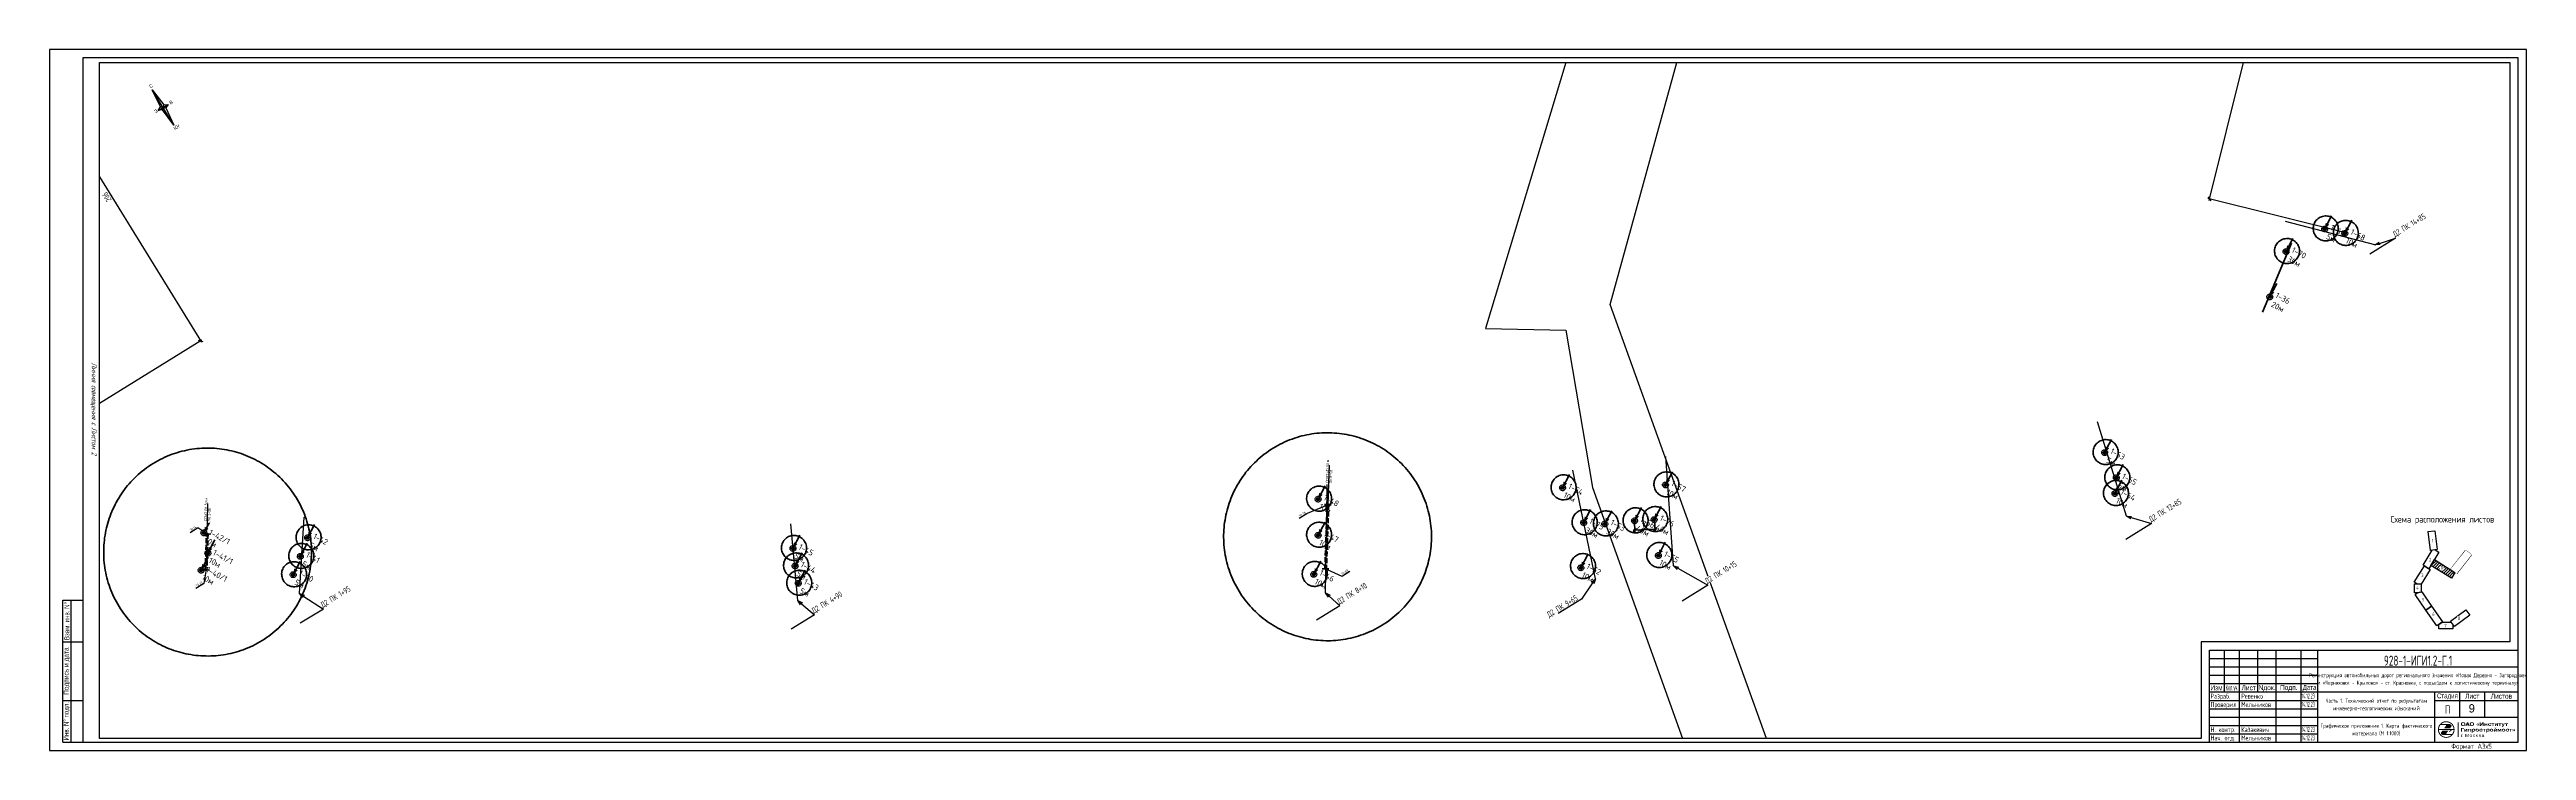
# Paper-space layout '9р' of a CAD drawing. Header units: metres. Extents: x -391 to 1094, y -55 to 365.
# The model-space entities are those that its viewports show. They can reach past a viewport. Long polylines and large blocks are cut down to what shows.
import ezdxf
from ezdxf import colors
from ezdxf.entities.mleader import LeaderData, LeaderLine
from ezdxf.enums import TextEntityAlignment as Align
from ezdxf.math import Vec2, Vec3

# ---------------------------------------------------------------- set-up
doc = ezdxf.new("R2010")
doc.units = ezdxf.units.M
doc.header["$PDMODE"] = 1
doc.header["$PDSIZE"] = 100
doc.linetypes.add('Труба', pattern=[4, 3, -1])
doc.linetypes.add('ШтрихпунктирУтолщ', pattern=[12, 8, -2, 0, -2])
doc.layers.get('Defpoints').update_dxf_attribs({"lineweight": 15})
doc.layers.add('!РАЗГРАФКА', color=7, linetype='Continuous', plot=False)
for name, color, linetype, lineweight, plot in [('!РАЗГРАФКА_ВЭ', 251, 'Continuous', 15, False), ('_ИГЕОЛ Пробуренные ТСЗ+', 250, 'Continuous', 100, False), ('рамки для схемы', 1, 'Continuous', 80, False)]:
    doc.layers.add(name, color=color, linetype=linetype, lineweight=lineweight, plot=plot)
for name, color, linetype, lineweight in [('!УО', 7, 'Continuous', 15), ('_ИГЕОЛ поперечники ОХ', 3, 'Continuous', 30), ('_ИГЕОЛ Пробуренные ТСЗ', 250, 'Continuous', 100), ('_ИГЕОЛ! ВСПОМ', 6, 'Continuous', 30), ('_ИГЕОЛ_намеченные скважины_П', 6, 'Continuous', 100), ('Водопропускные Трубы_ОХ_Выноска', 7, 'Continuous', 30), ('ВодопропускныеТрубы_ОХ', 160, 'Труба', 50)]:
    doc.layers.add(name, color=color, linetype=linetype, lineweight=lineweight)
for name, color, linetype in [('_Скважины', 5, 'Continuous'), ('_Точки опытных наблюдений', 4, 'Continuous'), ('Decoration', 7, 'Continuous'), ('T_BORDER', 9, 'Continuous'), ('T_LOGO', 7, 'Continuous'), ('T_Text', 7, 'Continuous'), ('T_Text_B', 10, 'Continuous'), ('T_Thin', 151, 'Continuous'), ('TEXT', 7, 'Continuous'), ('TEXT_B', 11, 'Continuous')]:
    doc.layers.add(name, color=color, linetype=linetype)
doc.layers.get('!РАЗГРАФКА_ВЭ').off()
doc.styles.add('$0$АД_Текст', font='isocpeur.ttf', dxfattribs={"width": 0.8})
doc.styles.add('RS', font='romans.shx', dxfattribs={"width": 0.64})
doc.styles.add('Simplex', font='simplex.shx', dxfattribs={"width": 0.75, "oblique": 18})
doc.styles.add('TITLE', font='arial.ttf', dxfattribs={"width": 0.8})
doc.styles.add('VNIPISIMPLEXCUR', font='simplex.shx', dxfattribs={"width": 0.8, "oblique": 15})
doc.styles.add('ГОСТ 2.304', font='CS_Gost2304.shx')
doc.dimstyles.new('LIN', dxfattribs={"dimtxt": 3.5, "dimasz": 2, "dimexe": 1, "dimexo": 0, "dimgap": 1, "dimtad": 1, "dimdec": 1, "dimrnd": 1, "dimzin": 9, "dimdsep": 46, "dimtxsty": 'RS', "dimblk1": 'OBLIQUE', "dimblk2": 'OBLIQUE', "dimsah": 1, "dimcen": 2, "dimdle": 1, "dimclrd": 256, "dimclre": 256, "dimclrt": 7, "dimazin": 2, "dimtfac": 2.5, "dimtdec": 1, "dimtmove": 0, "dimatfit": 3, "dimfxl": 1, "dimtolj": 1, "dimtzin": 12, "dimlwd": -1, "dimlwe": -1, "dimarcsym": 0})

# ---------------------------------------------------------------- blocks, each defined once
blk = doc.blocks.new('sh_0')
at = {"layer": 'T_BORDER'}
for p, q in [((-12, 0), (-12, 85)), ((-12, 85), (0, 85)), ((-7, 0), (-7, 85)), ((-12, 60), (0, 60)), ((-12, 25), (0, 25)), ((-12, 0), (0, 0))]:
    blk.add_line(p, q, dxfattribs=at)
at = {"layer": 'T_Text', "style": 'TITLE'}
for s, width, p in [('Взам. инв. N%%d', 0.7, (-9.5, 72.5)), ('Подпись и дата', 0.75, (-9.5, 42.5)), ('Инв. N%%d подл.', 0.7, (-9.5, 12.5))]:
    blk.add_text(s, height=3, rotation=90, dxfattribs=dict(at, width=width)).set_placement(p, align=Align.MIDDLE)
blk = doc.blocks.new('GIProStroyMost_01')
at = {"linetype": 'Continuous', "lineweight": 0}
h = blk.add_hatch(color=154, dxfattribs=at)
h.dxf.hatch_style = 1
h.paths.add_polyline_path([(-48.1, 7.5, 1), (-38.1, 7.5, 1)])
h.paths.add_polyline_path([(-38.7, 7.8), (-47.5, 7.8, -0.151225), (-46.6, 10.2), (-43.4, 10.2, -0.618819), (-43.2, 9.8), (-44.4, 8.2), (-40.8, 8.2), (-40.1, 9.1, 0.302227), (-40, 10.1, 0.266711), (-41.2, 10.8), (-46.1, 10.8, -0.628071)], flags=16)
h.paths.add_polyline_path([(-41.1, 7.2, -0.618819), (-40.9, 6.9), (-41.5, 6.1), (-40.9, 6.1), (-40.4, 6.7, -0.235469), (-39.3, 7.2), (-38.7, 7.2, -0.151225), (-39.6, 4.8), (-42.8, 4.8, -0.618819), (-43, 5.2), (-41.8, 6.8), (-45.4, 6.8), (-46.1, 5.9, 0.302227), (-46.2, 4.9, 0.266711), (-44.9, 4.2), (-40.1, 4.2, -0.628071), (-47.5, 7.2)], flags=16)
h = blk.add_hatch(color=154, dxfattribs=at)
h.dxf.hatch_style = 1
h.paths.add_polyline_path([(-36.2, 3.1), (-35.6, 3.1), (-35.6, 11.9), (-36.2, 11.9)])
h = blk.add_hatch(color=154, dxfattribs=at)
h.dxf.hatch_style = 1
edge = h.paths.add_edge_path()
edge.add_spline(control_points=[(-34.3, 10.8), (-34.3, 10.8), (-34.3, 11.4), (-33.8, 11.9), (-33, 11.9), (-33, 11.9), (-32.1, 11.9), (-31.6, 11.4), (-31.6, 10.8)], knot_values=[0.4, 0.4, 0.4, 0.4, 0.5, 0.6, 0.6, 0.6, 0.6001, 1, 1, 1, 1], degree=3, periodic=0)
edge.add_spline(control_points=[(-31.6, 10.8), (-31.6, 10.1), (-32.1, 9.6), (-33, 9.6)], knot_values=[0, 0, 0, 0, 0.2, 0.2, 0.2, 0.2], degree=3, periodic=0)
edge.add_spline(control_points=[(-33, 9.6), (-33, 9.6), (-33.8, 9.6), (-34.3, 10.1), (-34.3, 10.8)], knot_values=[0.2, 0.2, 0.2, 0.2, 0.3, 0.4, 0.4, 0.4, 0.4], degree=3, periodic=0)
edge = h.paths.add_edge_path(flags=16)
edge.add_spline(control_points=[(-33, 11.5), (-32.5, 11.5), (-32.2, 11.2), (-32.2, 10.8), (-32.2, 10.8)], knot_values=[0.8, 0.8, 0.8, 0.8, 0.9, 1, 1, 1, 1], degree=3, periodic=0)
edge.add_spline(control_points=[(-32.2, 10.8), (-32.2, 10.8), (-32.2, 10.3), (-32.5, 10), (-33, 10), (-33, 10), (-33.4, 10), (-33.7, 10.3), (-33.7, 10.8)], knot_values=[0.4, 0.4, 0.4, 0.4, 0.5, 0.6, 0.6, 0.6, 0.6001, 1, 1, 1, 1], degree=3, periodic=0)
edge.add_spline(control_points=[(-33.7, 10.8), (-33.7, 11.2), (-33.4, 11.5), (-33, 11.5), (-33, 11.5)], knot_values=[0.4, 0.4, 0.4, 0.4, 0.6, 0.8, 0.8, 0.8, 0.8], degree=3, periodic=0)
for points in [[(-33.6, 6.3), (-33.6, 8.1), (-32.5, 8.1), (-32.5, 8.5), (-34.2, 8.5), (-34.2, 6.3)], [(-33.9, 3.1), (-33.9, 4.3), (-33.2, 4.3), (-33.2, 4.5), (-34.2, 4.5), (-34.2, 3.1)], [(-33, 3.3, 1), (-33.3, 3.3, 1)], [(-31.7, 6.3), (-31, 7.4), (-31, 6.3), (-30.5, 6.3), (-30.5, 7.9), (-31.1, 7.9), (-31.8, 6.9), (-31.8, 7.9), (-32.3, 7.9), (-32.3, 6.3)], [(-31.3, 3.1), (-31.3, 4.6), (-30.8, 3.1), (-30.5, 3.1), (-29.9, 4.6), (-29.9, 3.1), (-29.6, 3.1), (-29.6, 4.9), (-30, 4.9), (-30.6, 3.4), (-31.2, 4.9), (-31.6, 4.9), (-31.6, 3.1)], [(-29.6, 6.3), (-29.6, 7.6), (-28.7, 7.6), (-28.7, 6.3), (-28.2, 6.3), (-28.2, 7.9), (-30.1, 7.9), (-30.1, 6.3)], [(-25, 3.1), (-25, 3.6), (-24.8, 3.8), (-24.3, 3.1), (-24, 3.1), (-24.6, 4), (-24.1, 4.5), (-24.4, 4.5), (-25, 3.9), (-25, 4.5), (-25.3, 4.5), (-25.3, 3.1)], [(-22.3, 9.7), (-21.2, 11.2), (-21.2, 9.7), (-20.7, 9.7), (-20.7, 11.9), (-21.4, 11.9), (-22.5, 10.3), (-22.5, 11.9), (-23, 11.9), (-23, 9.7)], [(-20, 6.3), (-20, 7.6), (-19.4, 7.6), (-19.4, 7.9), (-21.1, 7.9), (-21.1, 7.6), (-20.5, 7.6), (-20.5, 6.3)], [(-19.7, 9.7), (-19.7, 10.3), (-18.9, 10.3), (-18.9, 9.7), (-18.4, 9.7), (-18.4, 11.3), (-18.9, 11.3), (-18.9, 10.7), (-19.7, 10.7), (-19.7, 11.3), (-20.2, 11.3), (-20.2, 9.7)], [(-14.8, 9.7), (-14.8, 10.9), (-14.2, 10.9), (-14.2, 11.3), (-16, 11.3), (-16, 10.9), (-15.3, 10.9), (-15.3, 9.7)], [(-13.9, 6.3), (-13.1, 7.4), (-13.1, 6.3), (-12.7, 6.3), (-12.7, 7.9), (-13.2, 7.9), (-14, 6.9), (-14, 7.9), (-14.5, 7.9), (-14.5, 6.3)], [(-13.4, 9.7), (-12.6, 10.8), (-12.6, 9.7), (-12.1, 9.7), (-12.1, 11.3), (-12.7, 11.3), (-13.5, 10.2), (-13.5, 11.3), (-13.9, 11.3), (-13.9, 9.7)], [(-11.8, 6.3), (-11.8, 7.4), (-11.3, 6.4), (-11, 6.4), (-10.5, 7.4), (-10.5, 6.3), (-10, 6.3), (-10, 7.9), (-10.7, 7.9), (-11.1, 6.9), (-11.6, 7.9), (-12.2, 7.9), (-12.2, 6.3)], [(-10.7, 9.7), (-10.7, 10.9), (-10.1, 10.9), (-10.1, 11.3), (-11.9, 11.3), (-11.9, 10.9), (-11.2, 10.9), (-11.2, 9.7)], [(-6.7, 9.7), (-6.7, 10.9), (-6, 10.9), (-6, 11.3), (-7.8, 11.3), (-7.8, 10.9), (-7.2, 10.9), (-7.2, 9.7)], [(-4.2, 6.3), (-4.2, 7.6), (-3.5, 7.6), (-3.5, 7.9), (-5.3, 7.9), (-5.3, 7.6), (-4.7, 7.6), (-4.7, 6.3)]]:
    blk.add_hatch(color=154, dxfattribs=at).paths.add_polyline_path(points)
h = blk.add_hatch(color=154, dxfattribs=at)
h.paths.add_polyline_path([(-31, 9.7), (-30.8, 10.1), (-29.9, 10.1), (-29.7, 9.7), (-29, 9.7), (-30, 11.9), (-30.6, 11.9), (-31.6, 9.7)])
h.paths.add_polyline_path([(-30.6, 10.6), (-30.4, 11.2), (-30.1, 10.6)], flags=16)
h = blk.add_hatch(color=154, dxfattribs=at)
h.dxf.hatch_style = 1
edge = h.paths.add_edge_path(flags=16)
edge.add_spline(control_points=[(-28.4, 10.8), (-28.4, 11.2), (-28.1, 11.5), (-27.7, 11.5), (-27.7, 11.5), (-27.3, 11.5), (-27, 11.2), (-27, 10.8), (-27, 10.8)], knot_values=[0.4, 0.4, 0.4, 0.4, 0.8, 0.8, 0.8, 0.8001, 0.9, 1, 1, 1, 1], degree=3, periodic=0)
edge.add_spline(control_points=[(-27, 10.8), (-27, 10.8), (-27, 10.3), (-27.3, 10), (-27.7, 10), (-27.7, 10), (-28.1, 10), (-28.4, 10.3), (-28.4, 10.8)], knot_values=[0.4, 0.4, 0.4, 0.4, 0.5, 0.6, 0.6, 0.6, 0.6001, 1, 1, 1, 1], degree=3, periodic=0)
edge = h.paths.add_edge_path()
edge.add_spline(control_points=[(-29, 10.8), (-29, 10.8), (-29, 11.4), (-28.5, 11.9), (-27.7, 11.9), (-27.7, 11.9), (-26.9, 11.9), (-26.4, 11.4), (-26.4, 10.8)], knot_values=[0.4, 0.4, 0.4, 0.4, 0.5, 0.6, 0.6, 0.6, 0.6001, 1, 1, 1, 1], degree=3, periodic=0)
edge.add_spline(control_points=[(-26.4, 10.8), (-26.4, 10.1), (-26.9, 9.6), (-27.7, 9.6)], knot_values=[0, 0, 0, 0, 0.2, 0.2, 0.2, 0.2], degree=3, periodic=0)
edge.add_spline(control_points=[(-27.7, 9.6), (-27.7, 9.6), (-28.5, 9.6), (-29, 10.1), (-29, 10.8)], knot_values=[0.2, 0.2, 0.2, 0.2, 0.3, 0.4, 0.4, 0.4, 0.4], degree=3, periodic=0)
h = blk.add_hatch(color=154, dxfattribs=at)
edge = h.paths.add_edge_path()
edge.add_spline(control_points=[(-28.3, 3.1), (-27.8, 3.1), (-27.6, 3.5), (-27.6, 3.8), (-27.6, 3.8)], knot_values=[0.2, 0.2, 0.2, 0.2, 0.3, 0.4, 0.4, 0.4, 0.4], degree=3, periodic=0)
edge.add_spline(control_points=[(-27.6, 3.8), (-27.6, 4.1), (-27.8, 4.5), (-28.3, 4.5)], knot_values=[0, 0, 0, 0, 0.2, 0.2, 0.2, 0.2], degree=3, periodic=0)
edge.add_spline(control_points=[(-28.3, 4.5), (-28.8, 4.5), (-29, 4.1), (-29, 3.8), (-29, 3.8)], knot_values=[0.400002, 0.400002, 0.400002, 0.400002, 0.600002, 0.800002, 0.800002, 0.800002, 0.800002], degree=3, periodic=0)
edge.add_spline(control_points=[(-29, 3.8), (-29, 3.5), (-28.8, 3.1), (-28.3, 3.1)], knot_values=[0.800002, 0.800002, 0.800002, 0.800002, 1, 1, 1, 1], degree=3, periodic=0)
edge = h.paths.add_edge_path(flags=16)
edge.add_spline(control_points=[(-27.9, 3.8), (-27.9, 3.6), (-28, 3.3), (-28.3, 3.3)], knot_values=[0, 0, 0, 0, 0.2, 0.2, 0.2, 0.2], degree=3, periodic=0)
edge.add_spline(control_points=[(-28.3, 3.3), (-28.7, 3.3), (-28.8, 3.6), (-28.8, 3.8), (-28.8, 3.8), (-28.8, 4), (-28.7, 4.3), (-28.3, 4.3)], knot_values=[0.400002, 0.400002, 0.400002, 0.400002, 0.800002, 0.800002, 0.800002, 0.800102, 1, 1, 1, 1], degree=3, periodic=0)
edge.add_spline(control_points=[(-28.3, 4.3), (-28, 4.3), (-27.9, 4), (-27.9, 3.8), (-27.9, 3.8)], knot_values=[0.2, 0.2, 0.2, 0.2, 0.3, 0.4, 0.4, 0.4, 0.4], degree=3, periodic=0)
h = blk.add_hatch(color=154, dxfattribs=at)
edge = h.paths.add_edge_path()
edge.add_line((-27.3, 5.7), (-27.3, 6.5))
edge.add_spline(control_points=[(-27.3, 6.5), (-27.2, 6.3), (-27, 6.3), (-26.7, 6.3), (-26.7, 6.3)], knot_values=[0.3, 0.3, 0.3, 0.3, 0.35, 0.4, 0.4, 0.4, 0.4], degree=3, periodic=0)
edge.add_spline(control_points=[(-26.7, 6.3), (-26.2, 6.3), (-25.8, 6.6), (-25.8, 7.1), (-25.8, 7.1)], knot_values=[0.2, 0.2, 0.2, 0.2, 0.25, 0.3, 0.3, 0.3, 0.3], degree=3, periodic=0)
edge.add_spline(control_points=[(-25.8, 7.1), (-25.8, 7.6), (-26.2, 8), (-26.7, 8), (-26.7, 8)], knot_values=[0.1, 0.1, 0.1, 0.1, 0.15, 0.2, 0.2, 0.2, 0.2], degree=3, periodic=0)
edge.add_spline(control_points=[(-26.7, 8), (-27, 8), (-27.2, 7.9), (-27.3, 7.8)], knot_values=[0, 0, 0, 0, 0.1, 0.1, 0.1, 0.1], degree=3, periodic=0)
edge.add_line((-27.3, 7.8), (-27.3, 7.9))
edge.add_line((-27.3, 7.9), (-27.8, 7.9))
edge.add_line((-27.8, 7.9), (-27.8, 5.7))
edge.add_line((-27.8, 5.7), (-27.3, 5.7))
edge = h.paths.add_edge_path(flags=16)
edge.add_spline(control_points=[(-26.8, 6.6), (-27.1, 6.6), (-27.3, 6.8), (-27.3, 7.1)], knot_values=[0, 0, 0, 0, 0.2, 0.2, 0.2, 0.2], degree=3, periodic=0)
edge.add_spline(control_points=[(-27.3, 7.1), (-27.3, 7.4), (-27.1, 7.6), (-26.8, 7.6), (-26.8, 7.6)], knot_values=[0.400002, 0.400002, 0.400002, 0.400002, 0.600002, 0.800002, 0.800002, 0.800002, 0.800002], degree=3, periodic=0)
edge.add_spline(control_points=[(-26.8, 7.6), (-26.5, 7.6), (-26.3, 7.4), (-26.3, 7.1)], knot_values=[0.800002, 0.800002, 0.800002, 0.800002, 1, 1, 1, 1], degree=3, periodic=0)
edge.add_spline(control_points=[(-26.3, 7.1), (-26.3, 6.8), (-26.5, 6.6), (-26.8, 6.6), (-26.8, 6.6)], knot_values=[0.2, 0.2, 0.2, 0.2, 0.3, 0.4, 0.4, 0.4, 0.4], degree=3, periodic=0)
h = blk.add_hatch(color=154, dxfattribs=at)
edge = h.paths.add_edge_path()
edge.add_spline(control_points=[(-26.4, 3.1), (-26.4, 3.1), (-26.4, 3.1), (-26.4, 3.1), (-26.4, 3.1), (-26, 3.1), (-25.9, 3.4), (-25.8, 3.6), (-25.8, 3.6)], knot_values=[0.454545, 0.454545, 0.454545, 0.454545, 0.477274, 0.477274, 0.477274, 0.477374, 0.500001, 0.545455, 0.545455, 0.545455, 0.545455], degree=3, periodic=0)
edge.add_line((-25.8, 3.6), (-26.1, 3.6))
edge.add_spline(control_points=[(-26.1, 3.6), (-26.1, 3.4), (-26.3, 3.3), (-26.4, 3.3), (-26.4, 3.3)], knot_values=[0.272727, 0.272727, 0.272727, 0.272727, 0.318182, 0.363636, 0.363636, 0.363636, 0.363636], degree=3, periodic=0)
edge.add_spline(control_points=[(-26.4, 3.3), (-26.8, 3.3), (-26.8, 3.6), (-26.8, 3.8), (-26.8, 3.8)], knot_values=[0.181818, 0.181818, 0.181818, 0.181818, 0.227273, 0.272727, 0.272727, 0.272727, 0.272727], degree=3, periodic=0)
edge.add_spline(control_points=[(-26.8, 3.8), (-26.8, 4), (-26.8, 4.3), (-26.4, 4.3), (-26.4, 4.3)], knot_values=[0.090909, 0.090909, 0.090909, 0.090909, 0.136364, 0.181818, 0.181818, 0.181818, 0.181818], degree=3, periodic=0)
edge.add_spline(control_points=[(-26.4, 4.3), (-26.2, 4.3), (-26.1, 4.2), (-26.1, 4)], knot_values=[0, 0, 0, 0, 0.090909, 0.090909, 0.090909, 0.090909], degree=3, periodic=0)
edge.add_line((-26.1, 4), (-25.8, 4))
edge.add_spline(control_points=[(-25.8, 4), (-25.8, 4.2), (-26, 4.5), (-26.4, 4.5), (-26.4, 4.5)], knot_values=[0.636365, 0.636365, 0.636365, 0.636365, 0.681819, 0.727274, 0.727274, 0.727274, 0.727274], degree=3, periodic=0)
edge.add_spline(control_points=[(-26.4, 4.5), (-26.9, 4.5), (-27.1, 4.2), (-27.1, 3.8)], knot_values=[0.727274, 0.727274, 0.727274, 0.727274, 0.818182, 0.818182, 0.818182, 0.818182], degree=3, periodic=0)
edge.add_spline(control_points=[(-27.1, 3.8), (-27.1, 3.8), (-27.1, 3.8), (-27.1, 3.8), (-27.1, 3.8), (-27.1, 3.4), (-26.9, 3.1), (-26.4, 3.1)], knot_values=[0.545455, 0.545455, 0.545455, 0.545455, 0.590911, 0.590911, 0.590911, 0.591011, 0.636365, 0.636365, 0.636365, 0.636365], degree=3, periodic=0)
h = blk.add_hatch(color=154, dxfattribs=at)
edge = h.paths.add_edge_path()
edge.add_spline(control_points=[(-24.5, 6.3), (-23.9, 6.3), (-23.5, 6.6), (-23.5, 7.1), (-23.5, 7.1)], knot_values=[0.2, 0.2, 0.2, 0.2, 0.3, 0.4, 0.4, 0.4, 0.4], degree=3, periodic=0)
edge.add_spline(control_points=[(-23.5, 7.1), (-23.5, 7.7), (-23.9, 8), (-24.5, 8)], knot_values=[0, 0, 0, 0, 0.2, 0.2, 0.2, 0.2], degree=3, periodic=0)
edge.add_spline(control_points=[(-24.5, 8), (-25.2, 8), (-25.6, 7.7), (-25.6, 7.1), (-25.6, 7.1)], knot_values=[0.400002, 0.400002, 0.400002, 0.400002, 0.600002, 0.800002, 0.800002, 0.800002, 0.800002], degree=3, periodic=0)
edge.add_spline(control_points=[(-25.6, 7.1), (-25.6, 6.6), (-25.2, 6.3), (-24.5, 6.3)], knot_values=[0.800002, 0.800002, 0.800002, 0.800002, 1, 1, 1, 1], degree=3, periodic=0)
edge = h.paths.add_edge_path(flags=16)
edge.add_spline(control_points=[(-24, 7.1), (-24, 6.8), (-24.2, 6.6), (-24.5, 6.6)], knot_values=[0, 0, 0, 0, 0.2, 0.2, 0.2, 0.2], degree=3, periodic=0)
edge.add_spline(control_points=[(-24.5, 6.6), (-24.8, 6.6), (-25, 6.8), (-25, 7.1), (-25, 7.1)], knot_values=[0.400002, 0.400002, 0.400002, 0.400002, 0.600002, 0.800002, 0.800002, 0.800002, 0.800002], degree=3, periodic=0)
edge.add_spline(control_points=[(-25, 7.1), (-25, 7.4), (-24.8, 7.6), (-24.5, 7.6)], knot_values=[0.800002, 0.800002, 0.800002, 0.800002, 1, 1, 1, 1], degree=3, periodic=0)
edge.add_spline(control_points=[(-24.5, 7.6), (-24.2, 7.6), (-24, 7.4), (-24, 7.1), (-24, 7.1)], knot_values=[0.2, 0.2, 0.2, 0.2, 0.3, 0.4, 0.4, 0.4, 0.4], degree=3, periodic=0)
h = blk.add_hatch(color=154, dxfattribs=at)
h.paths.add_polyline_path([(-24.3, 10.2), (-24.6, 10.5), (-24.3, 10.7), (-24.3, 11.2), (-24.9, 10.6), (-24.9, 10.3), (-24.3, 9.8)])
h.paths.add_polyline_path([(-23.5, 10.2), (-23.8, 10.5), (-23.5, 10.7), (-23.5, 11.2), (-24.1, 10.6), (-24.1, 10.3), (-23.5, 9.8)])
h = blk.add_hatch(color=154, dxfattribs=at)
edge = h.paths.add_edge_path()
edge.add_spline(control_points=[(-22.8, 3.1), (-22.5, 3.1), (-22.3, 3.3), (-22.3, 3.5), (-22.3, 3.5)], knot_values=[0.375001, 0.375001, 0.375001, 0.375001, 0.437501, 0.500001, 0.500001, 0.500001, 0.500001], degree=3, periodic=0)
edge.add_spline(control_points=[(-22.3, 3.5), (-22.3, 3.7), (-22.4, 3.8), (-22.6, 3.8)], knot_values=[0.500001, 0.500001, 0.500001, 0.500001, 0.625, 0.625, 0.625, 0.625], degree=3, periodic=0)
edge.add_spline(control_points=[(-22.6, 3.8), (-22.5, 3.9), (-22.4, 4), (-22.4, 4.1), (-22.4, 4.1)], knot_values=[0.25, 0.25, 0.25, 0.25, 0.3125, 0.375, 0.375, 0.375, 0.375], degree=3, periodic=0)
edge.add_spline(control_points=[(-22.4, 4.1), (-22.4, 4.3), (-22.5, 4.5), (-22.8, 4.5), (-22.8, 4.5)], knot_values=[0.125, 0.125, 0.125, 0.125, 0.1875, 0.25, 0.25, 0.25, 0.25], degree=3, periodic=0)
edge.add_line((-22.8, 4.5), (-23.5, 4.5))
edge.add_line((-23.5, 4.5), (-23.5, 3.2))
edge.add_line((-23.5, 3.2), (-22.8, 3.1))
edge = h.paths.add_edge_path(flags=16)
edge.add_line((-23.3, 3.3), (-23.3, 3.7))
edge.add_line((-23.3, 3.7), (-22.9, 3.7))
edge.add_spline(control_points=[(-22.9, 3.7), (-22.6, 3.7), (-22.5, 3.7), (-22.5, 3.5), (-22.5, 3.5)], knot_values=[0.333333, 0.333333, 0.333333, 0.333333, 0.416667, 0.5, 0.5, 0.5, 0.5], degree=3, periodic=0)
edge.add_spline(control_points=[(-22.5, 3.5), (-22.5, 3.4), (-22.6, 3.3), (-22.8, 3.3), (-22.8, 3.3)], knot_values=[0.166667, 0.166667, 0.166667, 0.166667, 0.25, 0.333333, 0.333333, 0.333333, 0.333333], degree=3, periodic=0)
edge.add_line((-22.8, 3.3), (-23.3, 3.3))
edge = h.paths.add_edge_path(flags=16)
edge.add_line((-23.3, 3.9), (-23.3, 4.3))
edge.add_line((-23.3, 4.3), (-22.9, 4.3))
edge.add_spline(control_points=[(-22.9, 4.3), (-22.7, 4.3), (-22.6, 4.2), (-22.6, 4.1), (-22.6, 4.1)], knot_values=[0.333333, 0.333333, 0.333333, 0.333333, 0.416667, 0.5, 0.5, 0.5, 0.5], degree=3, periodic=0)
edge.add_spline(control_points=[(-22.6, 4.1), (-22.6, 4), (-22.7, 3.9), (-22.9, 3.9), (-22.9, 3.9)], knot_values=[0.166667, 0.166667, 0.166667, 0.166667, 0.25, 0.333333, 0.333333, 0.333333, 0.333333], degree=3, periodic=0)
edge.add_line((-22.9, 3.9), (-23.3, 3.9))
h = blk.add_hatch(color=154, dxfattribs=at)
edge = h.paths.add_edge_path()
edge.add_spline(control_points=[(-21.3, 7.3), (-21.3, 7.8), (-21.7, 8), (-22.2, 8), (-22.2, 8)], knot_values=[0.636365, 0.636365, 0.636365, 0.636365, 0.681819, 0.727274, 0.727274, 0.727274, 0.727274], degree=3, periodic=0)
edge.add_spline(control_points=[(-22.2, 8), (-22.9, 8), (-23.3, 7.7), (-23.3, 7.1)], knot_values=[0.727274, 0.727274, 0.727274, 0.727274, 0.818182, 0.818182, 0.818182, 0.818182], degree=3, periodic=0)
edge.add_spline(control_points=[(-23.3, 7.1), (-23.3, 7.1), (-23.3, 7.1), (-23.3, 7.1), (-23.3, 7.1), (-23.3, 6.6), (-22.9, 6.3), (-22.3, 6.3)], knot_values=[0.545455, 0.545455, 0.545455, 0.545455, 0.590911, 0.590911, 0.590911, 0.591011, 0.636365, 0.636365, 0.636365, 0.636365], degree=3, periodic=0)
edge.add_spline(control_points=[(-22.3, 6.3), (-22.3, 6.3), (-22.3, 6.3), (-22.3, 6.3), (-22.3, 6.3), (-21.7, 6.3), (-21.3, 6.6), (-21.3, 7), (-21.3, 7)], knot_values=[0.454545, 0.454545, 0.454545, 0.454545, 0.477274, 0.477274, 0.477274, 0.477374, 0.500001, 0.545455, 0.545455, 0.545455, 0.545455], degree=3, periodic=0)
edge.add_line((-21.3, 7), (-21.8, 7))
edge.add_spline(control_points=[(-21.8, 7), (-21.9, 6.8), (-22, 6.6), (-22.3, 6.6), (-22.3, 6.6)], knot_values=[0.272727, 0.272727, 0.272727, 0.272727, 0.318182, 0.363636, 0.363636, 0.363636, 0.363636], degree=3, periodic=0)
edge.add_spline(control_points=[(-22.3, 6.6), (-22.5, 6.6), (-22.7, 6.8), (-22.7, 7.1), (-22.7, 7.1)], knot_values=[0.181818, 0.181818, 0.181818, 0.181818, 0.227273, 0.272727, 0.272727, 0.272727, 0.272727], degree=3, periodic=0)
edge.add_spline(control_points=[(-22.7, 7.1), (-22.7, 7.4), (-22.5, 7.6), (-22.3, 7.6), (-22.3, 7.6)], knot_values=[0.090909, 0.090909, 0.090909, 0.090909, 0.136364, 0.181818, 0.181818, 0.181818, 0.181818], degree=3, periodic=0)
edge.add_spline(control_points=[(-22.3, 7.6), (-22, 7.6), (-21.9, 7.5), (-21.8, 7.3)], knot_values=[0, 0, 0, 0, 0.090909, 0.090909, 0.090909, 0.090909], degree=3, periodic=0)
edge.add_line((-21.8, 7.3), (-21.3, 7.3))
h = blk.add_hatch(color=154, dxfattribs=at)
edge = h.paths.add_edge_path()
edge.add_spline(control_points=[(-21.5, 4.1), (-21.4, 4.2), (-21.4, 4.3), (-21.1, 4.3), (-21.1, 4.3)], knot_values=[0.750001, 0.750001, 0.750001, 0.750001, 0.781251, 0.812501, 0.812501, 0.812501, 0.812501], degree=3, periodic=0)
edge.add_spline(control_points=[(-21.1, 4.3), (-20.9, 4.3), (-20.8, 4.2), (-20.8, 4.1)], knot_values=[0.812501, 0.812501, 0.812501, 0.812501, 0.875, 0.875, 0.875, 0.875], degree=3, periodic=0)
edge.add_spline(control_points=[(-20.8, 4.1), (-20.8, 4.1), (-20.8, 4.1), (-20.8, 4.1), (-20.8, 4.1), (-20.8, 4), (-20.8, 3.9), (-21.2, 3.9), (-21.2, 3.9)], knot_values=[0.6875, 0.6875, 0.6875, 0.6875, 0.703126, 0.703126, 0.703126, 0.703226, 0.718751, 0.750001, 0.750001, 0.750001, 0.750001], degree=3, periodic=0)
edge.add_spline(control_points=[(-21.2, 3.9), (-21.7, 3.9), (-21.8, 3.6), (-21.8, 3.5), (-21.8, 3.5)], knot_values=[0.562501, 0.562501, 0.562501, 0.562501, 0.593751, 0.625001, 0.625001, 0.625001, 0.625001], degree=3, periodic=0)
edge.add_spline(control_points=[(-21.8, 3.5), (-21.8, 3.3), (-21.6, 3.1), (-21.3, 3.1)], knot_values=[0.625001, 0.625001, 0.625001, 0.625001, 0.6875, 0.6875, 0.6875, 0.6875], degree=3, periodic=0)
edge.add_spline(control_points=[(-21.3, 3.1), (-21.3, 3.1), (-21.3, 3.1), (-21.3, 3.1), (-21.3, 3.1), (-21, 3.1), (-20.8, 3.2), (-20.7, 3.3), (-20.7, 3.3)], knot_values=[0.5, 0.5, 0.5, 0.5, 0.515626, 0.515626, 0.515626, 0.515726, 0.531251, 0.562501, 0.562501, 0.562501, 0.562501], degree=3, periodic=0)
edge.add_spline(control_points=[(-20.7, 3.3), (-20.7, 3.2), (-20.7, 3.1), (-20.5, 3.1), (-20.5, 3.1)], knot_values=[0.4375, 0.4375, 0.4375, 0.4375, 0.46875, 0.5, 0.5, 0.5, 0.5], degree=3, periodic=0)
edge.add_spline(control_points=[(-20.5, 3.1), (-20.4, 3.1), (-20.4, 3.1), (-20.3, 3.1), (-20.3, 3.1)], knot_values=[0.375, 0.375, 0.375, 0.375, 0.40625, 0.4375, 0.4375, 0.4375, 0.4375], degree=3, periodic=0)
edge.add_line((-20.3, 3.2), (-20.3, 3.3))
edge.add_spline(control_points=[(-20.3, 3.3), (-20.4, 3.3), (-20.4, 3.3), (-20.4, 3.3), (-20.4, 3.3)], knot_values=[0.25, 0.25, 0.25, 0.25, 0.28125, 0.3125, 0.3125, 0.3125, 0.3125], degree=3, periodic=0)
edge.add_spline(control_points=[(-20.4, 3.3), (-20.5, 3.3), (-20.5, 3.3), (-20.5, 3.4), (-20.5, 3.4)], knot_values=[0.1875, 0.1875, 0.1875, 0.1875, 0.21875, 0.25, 0.25, 0.25, 0.25], degree=3, periodic=0)
edge.add_line((-20.5, 3.4), (-20.5, 4.1))
edge.add_spline(control_points=[(-20.5, 4.1), (-20.5, 4.5), (-20.9, 4.5), (-21.1, 4.5), (-21.1, 4.5)], knot_values=[0.0625, 0.0625, 0.0625, 0.0625, 0.09375, 0.125, 0.125, 0.125, 0.125], degree=3, periodic=0)
edge.add_spline(control_points=[(-21.1, 4.5), (-21.4, 4.5), (-21.7, 4.4), (-21.7, 4.1)], knot_values=[0, 0, 0, 0, 0.0625, 0.0625, 0.0625, 0.0625], degree=3, periodic=0)
edge.add_line((-21.7, 4.1), (-21.5, 4.1))
edge = h.paths.add_edge_path(flags=16)
edge.add_spline(control_points=[(-21.5, 3.5), (-21.5, 3.7), (-21.3, 3.7), (-21.2, 3.7), (-21.2, 3.7)], knot_values=[0.166667, 0.166667, 0.166667, 0.166667, 0.25, 0.333333, 0.333333, 0.333333, 0.333333], degree=3, periodic=0)
edge.add_spline(control_points=[(-21.2, 3.7), (-20.9, 3.8), (-20.8, 3.8), (-20.8, 3.8)], knot_values=[0, 0, 0, 0, 0.166667, 0.166667, 0.166667, 0.166667], degree=3, periodic=0)
edge.add_line((-20.8, 3.8), (-20.8, 3.6))
edge.add_spline(control_points=[(-20.8, 3.6), (-20.8, 3.4), (-21, 3.3), (-21.2, 3.3), (-21.2, 3.3)], knot_values=[0.333335, 0.333335, 0.333335, 0.333335, 0.416668, 0.500002, 0.500002, 0.500002, 0.500002], degree=3, periodic=0)
edge.add_spline(control_points=[(-21.2, 3.3), (-21.4, 3.3), (-21.5, 3.4), (-21.5, 3.5)], knot_values=[0.500002, 0.500002, 0.500002, 0.500002, 0.666667, 0.666667, 0.666667, 0.666667], degree=3, periodic=0)
h = blk.add_hatch(color=154, dxfattribs=at)
edge = h.paths.add_edge_path()
edge.add_line((-18.6, 5.7), (-18.6, 6.5))
edge.add_spline(control_points=[(-18.6, 6.5), (-18.5, 6.3), (-18.3, 6.3), (-18.1, 6.3), (-18.1, 6.3)], knot_values=[0.3, 0.3, 0.3, 0.3, 0.35, 0.4, 0.4, 0.4, 0.4], degree=3, periodic=0)
edge.add_spline(control_points=[(-18.1, 6.3), (-17.5, 6.3), (-17.1, 6.6), (-17.1, 7.1), (-17.1, 7.1)], knot_values=[0.2, 0.2, 0.2, 0.2, 0.25, 0.3, 0.3, 0.3, 0.3], degree=3, periodic=0)
edge.add_spline(control_points=[(-17.1, 7.1), (-17.1, 7.6), (-17.5, 8), (-18.1, 8), (-18.1, 8)], knot_values=[0.1, 0.1, 0.1, 0.1, 0.15, 0.2, 0.2, 0.2, 0.2], degree=3, periodic=0)
edge.add_spline(control_points=[(-18.1, 8), (-18.3, 8), (-18.5, 7.9), (-18.6, 7.8)], knot_values=[0, 0, 0, 0, 0.1, 0.1, 0.1, 0.1], degree=3, periodic=0)
edge.add_line((-18.6, 7.8), (-18.6, 7.9))
edge.add_line((-18.6, 7.9), (-19.1, 7.9))
edge.add_line((-19.1, 7.9), (-19.1, 5.7))
edge.add_line((-19.1, 5.7), (-18.6, 5.7))
edge = h.paths.add_edge_path(flags=16)
edge.add_spline(control_points=[(-18.2, 6.6), (-18.4, 6.6), (-18.6, 6.8), (-18.6, 7.1)], knot_values=[0, 0, 0, 0, 0.2, 0.2, 0.2, 0.2], degree=3, periodic=0)
edge.add_spline(control_points=[(-18.6, 7.1), (-18.6, 7.4), (-18.4, 7.6), (-18.1, 7.6), (-18.1, 7.6)], knot_values=[0.400002, 0.400002, 0.400002, 0.400002, 0.600002, 0.800002, 0.800002, 0.800002, 0.800002], degree=3, periodic=0)
edge.add_spline(control_points=[(-18.1, 7.6), (-17.9, 7.6), (-17.7, 7.4), (-17.7, 7.1)], knot_values=[0.800002, 0.800002, 0.800002, 0.800002, 1, 1, 1, 1], degree=3, periodic=0)
edge.add_spline(control_points=[(-17.7, 7.1), (-17.7, 6.8), (-17.9, 6.6), (-18.2, 6.6), (-18.2, 6.6)], knot_values=[0.2, 0.2, 0.2, 0.2, 0.3, 0.4, 0.4, 0.4, 0.4], degree=3, periodic=0)
h = blk.add_hatch(color=154, dxfattribs=at)
edge = h.paths.add_edge_path()
edge.add_spline(control_points=[(-16.1, 10.7), (-16.1, 11.1), (-16.5, 11.3), (-17, 11.3), (-17, 11.3)], knot_values=[0.636365, 0.636365, 0.636365, 0.636365, 0.681819, 0.727274, 0.727274, 0.727274, 0.727274], degree=3, periodic=0)
edge.add_spline(control_points=[(-17, 11.3), (-17.7, 11.3), (-18.1, 11), (-18.1, 10.5)], knot_values=[0.727274, 0.727274, 0.727274, 0.727274, 0.818182, 0.818182, 0.818182, 0.818182], degree=3, periodic=0)
edge.add_spline(control_points=[(-18.1, 10.5), (-18.1, 10.5), (-18.1, 10.5), (-18.1, 10.5), (-18.1, 10.5), (-18.1, 9.9), (-17.7, 9.6), (-17.1, 9.6)], knot_values=[0.545455, 0.545455, 0.545455, 0.545455, 0.590911, 0.590911, 0.590911, 0.591011, 0.636365, 0.636365, 0.636365, 0.636365], degree=3, periodic=0)
edge.add_spline(control_points=[(-17.1, 9.6), (-17.1, 9.6), (-17.1, 9.6), (-17.1, 9.6), (-17.1, 9.6), (-16.5, 9.6), (-16.1, 9.9), (-16.1, 10.3), (-16.1, 10.3)], knot_values=[0.454545, 0.454545, 0.454545, 0.454545, 0.477274, 0.477274, 0.477274, 0.477374, 0.500001, 0.545455, 0.545455, 0.545455, 0.545455], degree=3, periodic=0)
edge.add_line((-16.1, 10.3), (-16.6, 10.3))
edge.add_spline(control_points=[(-16.6, 10.3), (-16.7, 10.1), (-16.8, 10), (-17.1, 10), (-17.1, 10)], knot_values=[0.272727, 0.272727, 0.272727, 0.272727, 0.318182, 0.363636, 0.363636, 0.363636, 0.363636], degree=3, periodic=0)
edge.add_spline(control_points=[(-17.1, 10), (-17.3, 10), (-17.5, 10.2), (-17.5, 10.5), (-17.5, 10.5)], knot_values=[0.181818, 0.181818, 0.181818, 0.181818, 0.227273, 0.272727, 0.272727, 0.272727, 0.272727], degree=3, periodic=0)
edge.add_spline(control_points=[(-17.5, 10.5), (-17.5, 10.8), (-17.3, 11), (-17.1, 11), (-17.1, 11)], knot_values=[0.090909, 0.090909, 0.090909, 0.090909, 0.136364, 0.181818, 0.181818, 0.181818, 0.181818], degree=3, periodic=0)
edge.add_spline(control_points=[(-17.1, 11), (-16.8, 11), (-16.7, 10.9), (-16.6, 10.7)], knot_values=[0, 0, 0, 0, 0.090909, 0.090909, 0.090909, 0.090909], degree=3, periodic=0)
edge.add_line((-16.6, 10.7), (-16.1, 10.7))
h = blk.add_hatch(color=154, dxfattribs=at)
edge = h.paths.add_edge_path()
edge.add_spline(control_points=[(-15.9, 6.3), (-15.2, 6.3), (-14.8, 6.6), (-14.8, 7.1), (-14.8, 7.1)], knot_values=[0.2, 0.2, 0.2, 0.2, 0.3, 0.4, 0.4, 0.4, 0.4], degree=3, periodic=0)
edge.add_spline(control_points=[(-14.8, 7.1), (-14.8, 7.7), (-15.2, 8), (-15.9, 8)], knot_values=[0, 0, 0, 0, 0.2, 0.2, 0.2, 0.2], degree=3, periodic=0)
edge.add_spline(control_points=[(-15.9, 8), (-16.5, 8), (-16.9, 7.7), (-16.9, 7.1), (-16.9, 7.1)], knot_values=[0.400002, 0.400002, 0.400002, 0.400002, 0.600002, 0.800002, 0.800002, 0.800002, 0.800002], degree=3, periodic=0)
edge.add_spline(control_points=[(-16.9, 7.1), (-16.9, 6.6), (-16.5, 6.3), (-15.9, 6.3)], knot_values=[0.800002, 0.800002, 0.800002, 0.800002, 1, 1, 1, 1], degree=3, periodic=0)
edge = h.paths.add_edge_path(flags=16)
edge.add_spline(control_points=[(-15.4, 7.1), (-15.4, 6.8), (-15.6, 6.6), (-15.9, 6.6)], knot_values=[0, 0, 0, 0, 0.2, 0.2, 0.2, 0.2], degree=3, periodic=0)
edge.add_spline(control_points=[(-15.9, 6.6), (-16.2, 6.6), (-16.3, 6.8), (-16.3, 7.1), (-16.3, 7.1)], knot_values=[0.400002, 0.400002, 0.400002, 0.400002, 0.600002, 0.800002, 0.800002, 0.800002, 0.800002], degree=3, periodic=0)
edge.add_spline(control_points=[(-16.3, 7.1), (-16.3, 7.4), (-16.2, 7.6), (-15.9, 7.6)], knot_values=[0.800002, 0.800002, 0.800002, 0.800002, 1, 1, 1, 1], degree=3, periodic=0)
edge.add_spline(control_points=[(-15.9, 7.6), (-15.6, 7.6), (-15.4, 7.4), (-15.4, 7.1), (-15.4, 7.1)], knot_values=[0.2, 0.2, 0.2, 0.2, 0.3, 0.4, 0.4, 0.4, 0.4], degree=3, periodic=0)
h = blk.add_hatch(color=154, dxfattribs=at)
edge = h.paths.add_edge_path()
edge.add_spline(control_points=[(-13.6, 8.1), (-13.2, 8.1), (-13.1, 8.4), (-13.1, 8.6)], knot_values=[0.57143, 0.57143, 0.57143, 0.57143, 0.714286, 0.714286, 0.714286, 0.714286], degree=3, periodic=0)
edge.add_line((-13.1, 8.6), (-13.4, 8.6))
edge.add_spline(control_points=[(-13.4, 8.6), (-13.4, 8.5), (-13.5, 8.4), (-13.6, 8.4), (-13.6, 8.4)], knot_values=[0.142857, 0.142857, 0.142857, 0.142857, 0.214286, 0.285714, 0.285714, 0.285714, 0.285714], degree=3, periodic=0)
edge.add_spline(control_points=[(-13.6, 8.4), (-13.8, 8.4), (-13.8, 8.5), (-13.8, 8.6)], knot_values=[0, 0, 0, 0, 0.142857, 0.142857, 0.142857, 0.142857], degree=3, periodic=0)
edge.add_line((-13.8, 8.6), (-14.1, 8.6))
edge.add_spline(control_points=[(-14.1, 8.6), (-14.1, 8.4), (-14, 8.1), (-13.6, 8.1), (-13.6, 8.1)], knot_values=[0.428573, 0.428573, 0.428573, 0.428573, 0.500001, 0.57143, 0.57143, 0.57143, 0.57143], degree=3, periodic=0)
h = blk.add_hatch(color=154, dxfattribs=at)
edge = h.paths.add_edge_path()
edge.add_line((-7.9, 11.3), (-8.5, 11.3))
edge.add_line((-8.5, 11.3), (-9, 10.2))
edge.add_line((-9, 10.2), (-9.4, 11.3))
edge.add_line((-9.4, 11.3), (-10, 11.3))
edge.add_line((-10, 11.3), (-9.3, 9.8))
edge.add_spline(control_points=[(-9.3, 9.8), (-9.2, 9.7), (-9.2, 9.7), (-9.2, 9.7), (-9.2, 9.7)], knot_values=[0.615385, 0.615385, 0.615385, 0.615385, 0.653846, 0.692308, 0.692308, 0.692308, 0.692308], degree=3, periodic=0)
edge.add_spline(control_points=[(-9.2, 9.7), (-9.2, 9.6), (-9.3, 9.5), (-9.4, 9.5), (-9.4, 9.5)], knot_values=[0.692308, 0.692308, 0.692308, 0.692308, 0.730769, 0.769231, 0.769231, 0.769231, 0.769231], degree=3, periodic=0)
edge.add_line((-9.4, 9.5), (-9.7, 9.5))
edge.add_line((-9.7, 9.5), (-9.7, 9.1))
edge.add_line((-9.7, 9.1), (-9.4, 9.1))
edge.add_spline(control_points=[(-9.4, 9.1), (-9.1, 9.1), (-9, 9.1), (-8.9, 9.4), (-8.9, 9.4)], knot_values=[0.307692, 0.307692, 0.307692, 0.307692, 0.346154, 0.384615, 0.384615, 0.384615, 0.384615], degree=3, periodic=0)
edge.add_line((-8.9, 9.4), (-7.9, 11.3))
h = blk.add_hatch(color=154, dxfattribs=at)
edge = h.paths.add_edge_path()
edge.add_spline(control_points=[(-8.7, 6.3), (-8, 6.3), (-7.6, 6.6), (-7.6, 7.1), (-7.6, 7.1)], knot_values=[0.2, 0.2, 0.2, 0.2, 0.3, 0.4, 0.4, 0.4, 0.4], degree=3, periodic=0)
edge.add_spline(control_points=[(-7.6, 7.1), (-7.6, 7.7), (-8, 8), (-8.7, 8)], knot_values=[0, 0, 0, 0, 0.2, 0.2, 0.2, 0.2], degree=3, periodic=0)
edge.add_spline(control_points=[(-8.7, 8), (-9.3, 8), (-9.7, 7.7), (-9.7, 7.1), (-9.7, 7.1)], knot_values=[0.400002, 0.400002, 0.400002, 0.400002, 0.600002, 0.800002, 0.800002, 0.800002, 0.800002], degree=3, periodic=0)
edge.add_spline(control_points=[(-9.7, 7.1), (-9.7, 6.6), (-9.3, 6.3), (-8.7, 6.3)], knot_values=[0.800002, 0.800002, 0.800002, 0.800002, 1, 1, 1, 1], degree=3, periodic=0)
edge = h.paths.add_edge_path(flags=16)
edge.add_spline(control_points=[(-8.2, 7.1), (-8.2, 6.8), (-8.4, 6.6), (-8.7, 6.6)], knot_values=[0, 0, 0, 0, 0.2, 0.2, 0.2, 0.2], degree=3, periodic=0)
edge.add_spline(control_points=[(-8.7, 6.6), (-9, 6.6), (-9.2, 6.8), (-9.2, 7.1), (-9.2, 7.1)], knot_values=[0.400002, 0.400002, 0.400002, 0.400002, 0.600002, 0.800002, 0.800002, 0.800002, 0.800002], degree=3, periodic=0)
edge.add_spline(control_points=[(-9.2, 7.1), (-9.2, 7.4), (-9, 7.6), (-8.7, 7.6)], knot_values=[0.800002, 0.800002, 0.800002, 0.800002, 1, 1, 1, 1], degree=3, periodic=0)
edge.add_spline(control_points=[(-8.7, 7.6), (-8.4, 7.6), (-8.2, 7.4), (-8.2, 7.1), (-8.2, 7.1)], knot_values=[0.2, 0.2, 0.2, 0.2, 0.3, 0.4, 0.4, 0.4, 0.4], degree=3, periodic=0)
h = blk.add_hatch(color=154, dxfattribs=at)
edge = h.paths.add_edge_path()
edge.add_spline(control_points=[(-5.4, 7.3), (-5.5, 7.8), (-5.8, 8), (-6.4, 8), (-6.4, 8)], knot_values=[0.636365, 0.636365, 0.636365, 0.636365, 0.681819, 0.727274, 0.727274, 0.727274, 0.727274], degree=3, periodic=0)
edge.add_spline(control_points=[(-6.4, 8), (-7, 8), (-7.4, 7.7), (-7.4, 7.1)], knot_values=[0.727274, 0.727274, 0.727274, 0.727274, 0.818182, 0.818182, 0.818182, 0.818182], degree=3, periodic=0)
edge.add_spline(control_points=[(-7.4, 7.1), (-7.4, 7.1), (-7.4, 7.1), (-7.4, 7.1), (-7.4, 7.1), (-7.4, 6.6), (-7, 6.3), (-6.4, 6.3)], knot_values=[0.545455, 0.545455, 0.545455, 0.545455, 0.590911, 0.590911, 0.590911, 0.591011, 0.636365, 0.636365, 0.636365, 0.636365], degree=3, periodic=0)
edge.add_spline(control_points=[(-6.4, 6.3), (-6.4, 6.3), (-6.4, 6.3), (-6.4, 6.3), (-6.4, 6.3), (-5.8, 6.3), (-5.5, 6.6), (-5.4, 7), (-5.4, 7)], knot_values=[0.454545, 0.454545, 0.454545, 0.454545, 0.477274, 0.477274, 0.477274, 0.477374, 0.500001, 0.545455, 0.545455, 0.545455, 0.545455], degree=3, periodic=0)
edge.add_line((-5.4, 7), (-6, 7))
edge.add_spline(control_points=[(-6, 7), (-6, 6.8), (-6.2, 6.6), (-6.4, 6.6), (-6.4, 6.6)], knot_values=[0.272727, 0.272727, 0.272727, 0.272727, 0.318182, 0.363636, 0.363636, 0.363636, 0.363636], degree=3, periodic=0)
edge.add_spline(control_points=[(-6.4, 6.6), (-6.7, 6.6), (-6.9, 6.8), (-6.9, 7.1), (-6.9, 7.1)], knot_values=[0.181818, 0.181818, 0.181818, 0.181818, 0.227273, 0.272727, 0.272727, 0.272727, 0.272727], degree=3, periodic=0)
edge.add_spline(control_points=[(-6.9, 7.1), (-6.9, 7.4), (-6.7, 7.6), (-6.4, 7.6), (-6.4, 7.6)], knot_values=[0.090909, 0.090909, 0.090909, 0.090909, 0.136364, 0.181818, 0.181818, 0.181818, 0.181818], degree=3, periodic=0)
edge.add_spline(control_points=[(-6.4, 7.6), (-6.2, 7.6), (-6, 7.5), (-6, 7.3)], knot_values=[0, 0, 0, 0, 0.090909, 0.090909, 0.090909, 0.090909], degree=3, periodic=0)
edge.add_line((-6, 7.3), (-5.4, 7.3))
h = blk.add_hatch(color=154, dxfattribs=at)
h.paths.add_polyline_path([(-2.6, 6.9), (-2.6, 7.3), (-3.3, 7.8), (-3.3, 7.3), (-3, 7.1), (-3.3, 6.9), (-3.3, 6.4)])
h.paths.add_polyline_path([(-1.8, 6.9), (-1.8, 7.3), (-2.5, 7.8), (-2.5, 7.3), (-2.2, 7.1), (-2.5, 6.9), (-2.5, 6.4)])
blk = doc.blocks.new('SH_F3_ST')
at = {"layer": 'T_BORDER'}
for p, q in [((-185, 55), (0, 55)), ((-185, 0), (-185, 55)), ((-176, 30), (-176, 55)), ((-167, 0), (-167, 55)), ((-156, 30), (-156, 55)), ((-145, 0), (-145, 55)), ((-130, 0), (-130, 55)), ((-120, 0), (-120, 55)), ((-120, 45), (0, 45)), ((-185, 35), (-120, 35)), ((-185, 30), (0, 30)), ((-50, 0), (-50, 30)), ((-35, 15), (-35, 30)), ((-20, 15), (-20, 30)), ((-120, 15), (0, 15)), ((-50, 25), (0, 25))]:
    blk.add_line(p, q, dxfattribs=at)
at = {"layer": 'T_Thin'}
for p, q in [((-185, 50), (-120, 50)), ((-185, 45), (-120, 45)), ((-185, 40), (-120, 40)), ((-185, 25), (-120, 25)), ((-185, 20), (-120, 20)), ((-185, 15), (-120, 15)), ((-185, 10), (-120, 10)), ((-185, 5), (-120, 5))]:
    blk.add_line(p, q, dxfattribs=at)
at = {"layer": 'T_LOGO'}
blk.add_blockref('GIProStroyMost_01', (0, 0), dxfattribs=at)
at = {"layer": 'T_Text', "style": 'TITLE'}
for s, width, p in [('Изм.', 0.75, (-180.3, 32.5)), ('Лист', 0.75, (-161.5, 32.5)), ('Nдок.', 0.75, (-150.5, 32.2)), ('Подп.', 0.75, (-137.5, 32.3)), ('Дата', 0.7, (-125, 32.3)), ('Стадия', 0.7, (-42.4, 27.3)), ('Лист', 0.75, (-27.5, 27.5)), ('Листов', 0.75, (-10, 27.5))]:
    blk.add_text(s, height=3, dxfattribs=dict(at, width=width)).set_placement(p, align=Align.MIDDLE)
at = {"layer": 'T_Text', "style": 'TITLE', "width": 0.549714}
blk.add_text('Кол.уч.', height=3, dxfattribs=at).set_placement((-175.3, 31), (-167.7, 31), align=Align.FIT)
at = {"layer": 'T_Text', "style": 'RS'}
for s, width, p in [('Разраб.', 0.7, (-184.4, 27.5)), ('Проверил', 0.7, (-184.4, 22.5)), ('Ревенко', 0.7, (-166, 27.5)), ('Мельников', 0.7, (-166, 22.5)), ('14.12.23', 0.48, (-129.8, 27.6)), ('14.12.23', 0.48, (-129.8, 22.6)), ('Н. контр.', 0.7, (-184.4, 7.5)), ('Нач. отд.', 0.7, (-184.4, 2.5)), ('Мельников', 0.7, (-166, 2.5)), ('Казакевич', 0.7, (-166, 7.5)), ('14.12.23', 0.48, (-129.8, 7.6)), ('14.12.23', 0.48, (-129.8, 2.6))]:
    blk.add_text(s, height=3, dxfattribs=dict(at, width=width)).set_placement(p, align=Align.MIDDLE_LEFT)
at = {"layer": 'T_Text_B', "insert": (-60, 48.8), "char_height": 6, "width": 120, "attachment_point": 5, "line_spacing_factor": 0.75, "style": 'RS'}
blk.add_mtext('928-1-ИГИ1.2-Г.1', dxfattribs=at)
at = {"layer": 'TEXT', "color": 7, "char_height": 2.5, "attachment_point": 5, "line_spacing_factor": 1.085143, "style": 'RS'}
for s, insert, width in [('{\\W0.7;Реконструкция автомобильных дорог регионального значения «Новая Деревня - Загородное» и «Черняховск - Крылово» - ст. Красновка, с подъездом к логистическому терминалу»}', (-60, 37.5), 120), ('{\\W0.7;Часть 1. Технический отчет по результатам инженерно-геологических изысканий}', (-85, 22.2), 70), ('{\\W0.7;Графическое приложение 1. Карта фактического материала (М 1:1000)}', (-85, 7.2), 68.007)]:
    blk.add_mtext(s, dxfattribs=dict(at, insert=insert, width=width))
at = {"layer": 'TEXT_B', "style": 'RS', "width": 0.7}
blk.add_text('П', height=5, dxfattribs=at).set_placement((-42.3, 19.5), align=Align.MIDDLE)
blk = doc.blocks.new('ИИ25001')
at = {"linetype": 'Continuous', "lineweight": 25}
h = blk.add_hatch(color=0, dxfattribs=at)
edge = h.paths.add_edge_path()
edge.add_arc((0, 0), 0.5, 359.64, 719.64)
at = {"layer": '_Точки опытных наблюдений', "linetype": 'Continuous', "lineweight": 70}
h = blk.add_hatch(color=5, dxfattribs=at)
h.dxf.hatch_style = 1
h.paths.add_polyline_path([(-0.03, 2.04), (-0.71, 2.03), (0, 0)])
h.paths.add_polyline_path([(0.65, 2.05), (-0.03, 2.04), (0, 0)])
at = {"color": 0, "linetype": 'Continuous', "lineweight": 25}
for radius in [1, 0.5]:
    blk.add_circle((0, 0), radius, dxfattribs=at)
at = {"layer": '_Точки опытных наблюдений', "color": 5, "linetype": 'Continuous', "lineweight": 70}
blk.add_line((-0.07, 5.1), (0, 0), dxfattribs=at)
at = {"color": 253, "linetype": 'Continuous', "style": 'VNIPISIMPLEXCUR', "oblique": 15, "width": 0.8, "flags": 1}
for tag, p in [('DATE', (-2.5, -0.8)), ('NOTE2', (-2.5, -5.6)), ('NOTE1', (-2.5, -3.2))]:
    blk.add_attdef(tag, text='', height=1.6, dxfattribs=at).set_placement(p, align=Align.RIGHT)
at = {"layer": '_Скважины', "color": 0, "linetype": 'Continuous', "lineweight": 50, "transparency": 33554687, "style": 'RS', "width": 0.64}
blk.add_attdef('NUMBER_001', (1.02, 0.7), '', height=2, dxfattribs=at)
at = {"layer": '_Скважины', "color": 0, "linetype": 'Continuous', "lineweight": 100, "style": 'VNIPISIMPLEXCUR', "oblique": 15, "width": 0.8}
for tag, p in [('TFS', (19.08, -1)), ('EGWL', (38.32, 0.7)), ('STS', (2, -5.2)), ('FS', (14.22, -2.7)), ('AGWL', (36.59, -2.7))]:
    blk.add_attdef(tag, p, '', height=2, dxfattribs=at)
at = {"layer": '_Скважины', "color": 0, "linetype": 'Continuous', "lineweight": 50, "style": 'RS', "width": 0.64}
blk.add_attdef('HEIGHT_001', (1.02, -2.7), '', height=2, dxfattribs=at)
blk = doc.blocks.new('_Oblique')
at = {"color": 0, "linetype": 'ByBlock', "lineweight": -2}
blk.add_line((-0.5, -0.5), (0.5, 0.5), dxfattribs=at)
blk = doc.blocks.new('*D36')
at = {"layer": 'Defpoints', "color": 0, "lineweight": 50, "transparency": 16777216}
for p in [(1269539, 342889.7), (1269546.8, 342879), (1269549.5, 342883.8)]:
    blk.add_point(p, dxfattribs=at)
at = {"layer": 'рамки для схемы', "transparency": 16777216}
for p, q in [((1269539, 342889.7), (1269535.8, 342884)), ((1269535.5, 342885.3), (1269547.7, 342878.5)), ((1269549.5, 342883.8), (1269546.4, 342878.1))]:
    blk.add_line(p, q, dxfattribs=at)
at = {"layer": 'рамки для схемы', "transparency": 16777216, "xscale": 2, "yscale": 2, "zscale": 2}
for p, rotation in [((1269536.3, 342884.9), 150.7813885031709), ((1269546.8, 342879), 330.7813885031709)]:
    blk.add_blockref('_Oblique', p, dxfattribs=dict(at, rotation=rotation))
at = {"layer": 'рамки для схемы', "color": 7, "lineweight": 50, "transparency": 16777216, "insert": (1269542.9, 342884.3), "char_height": 3.5, "attachment_point": 5, "rotation": 330.7814, "style": 'RS'}
blk.add_mtext('\\A1;12', dxfattribs=at)
blk = doc.blocks.new('_Open30')
at = {"color": 0, "linetype": 'ByBlock', "lineweight": -2}
for p, q in [((-1, 0.267949), (0, 0)), ((0, 0), (-1, -0.267949)), ((0, 0), (-1, 0))]:
    blk.add_line(p, q, dxfattribs=at)
blk = doc.blocks.new('указатель севера')
for p, q in [((-3.4, 10.3), (-2.3, 21.6)), ((-3.4, 8), (-5.7, 9.1)), ((-1.1, 8), (-2.3, -3.4)), ((-1.1, 10.3), (1.2, 9.1))]:
    blk.add_line(p, q)
for points in [[(-2.3, 21.6), (-1.1, 10.3)], [(-2.3, -3.4), (-2.3, 21.6)], [(-5.7, 9.1), (-3.4, 10.3)], [(-5.7, 9.1), (1.2, 9.1)], [(-1.1, 10.3), (-3.4, 8)], [(-3.4, 10.3), (-1.1, 8)], [(-2.3, -3.4), (-3.4, 8)], [(1.2, 9.1), (-1.1, 8)]]:
    blk.add_lwpolyline(points)
at = {"width": 0.8}
for s, p in [('С', (-2.7, 22.8)), ('З', (-7.9, 8.4)), ('В', (2.4, 8.2)), ('Юг', (-3.4, -6.2))]:
    blk.add_text(s, height=2.06, dxfattribs=at).set_placement(p)
blk = doc.blocks.new('тсз_намечен')
at = {"layer": '_Точки опытных наблюдений', "linetype": 'Continuous', "lineweight": 70}
h = blk.add_hatch(color=0, dxfattribs=at)
h.dxf.hatch_style = 1
h.paths.add_polyline_path([(-1.6, 3.8), (-2.8, 3.2), (0, 0)])
h.paths.add_polyline_path([(-0.3, 4.3), (-1.6, 3.8), (0, 0)])
at = {"layer": '_Точки опытных наблюдений', "color": 0, "linetype": 'Continuous', "lineweight": 70}
for p, q in [((-3.9, 9.4), (0, 0)), ((0, 0), (-2.8, 3.2)), ((-0.3, 4.3), (0, 0))]:
    blk.add_line(p, q, dxfattribs=at)
at = {"color": 253, "linetype": 'Continuous', "style": 'VNIPISIMPLEXCUR', "oblique": 15, "width": 0.8, "flags": 1}
for tag, p in [('DATE', (-4, -3.4)), ('NOTE1', (-2.2, -7.8)), ('NOTE2', (-0.3, -12.3))]:
    blk.add_attdef(tag, text='', height=3.2, rotation=22.5153, dxfattribs=at).set_placement(p, align=Align.RIGHT)
at = {"layer": '_Скважины', "color": 0, "linetype": 'Continuous', "lineweight": 100, "style": 'VNIPISIMPLEXCUR', "oblique": 15, "width": 0.8}
for tag, p in [('EGWL', (70.3, 30.6)), ('TFS', (36, 12.8)), ('AGWL', (69.7, 23)), ('STS', (5.8, -3.5)), ('FS', (28.3, 5.9))]:
    blk.add_attdef(tag, p, '', height=4, rotation=22.5153, dxfattribs=at)
at = {"layer": '_Скважины', "color": 0, "linetype": 'Continuous', "lineweight": 100, "transparency": 33554687, "style": 'RS', "width": 0.8}
blk.add_attdef('NUMBER', (3.2, 2.8), '', height=4, rotation=22.5153, dxfattribs=at)
at = {"layer": '_Скважины', "color": 0, "linetype": 'Continuous', "lineweight": 100, "style": 'RS', "width": 0.8}
blk.add_attdef('HEIGHT', (5.8, -3.5), '', height=4, rotation=22.5153, dxfattribs=at)
blk = doc.blocks.new('*D78')
at = {"layer": '_ИГЕОЛ! ВСПОМ', "transparency": 16777216}
for p, q in [((1269933.1, 342872.6), (1270132.6, 343068)), ((1270190.9, 343007.1), (1270131.2, 343068)), ((1269992.7, 342813.1), (1269933.1, 342874))]:
    blk.add_line(p, q, dxfattribs=at)
at = {"layer": 'Defpoints', "color": 0, "transparency": 16777216}
for p in [(1270131.9, 343067.3), (1270190.9, 343007.1, 0), (1269992.7, 342813.1)]:
    blk.add_point(p, dxfattribs=at)
at = {"layer": '_ИГЕОЛ! ВСПОМ', "transparency": 16777216, "xscale": 2, "yscale": 2, "zscale": 2}
for p, rotation in [((1270131.9, 343067.3), 44.3968503938644), ((1269933.8, 342873.3), 224.3968503938644)]:
    blk.add_blockref('_Oblique', p, dxfattribs=dict(at, rotation=rotation))
at = {"layer": '_ИГЕОЛ! ВСПОМ', "color": 7, "transparency": 16777216, "insert": (1270030.9, 342972.3), "char_height": 3.5, "attachment_point": 5, "rotation": 44.3969, "style": 'RS'}
blk.add_mtext('\\A1;277', dxfattribs=at)
blk = doc.blocks.new('*U92')
at = {"linetype": 'Труба'}
blk.add_lwpolyline([(-35.5, -2), (-35.5, -0.5), (-35.5, 0.5), (-35.5, 2), (-35.5, 0.5), (3, 0.5), (3, 2), (3, 0.5), (3, -0.5), (3, -2), (3, -0.5), (-35.5, -0.5)], dxfattribs=at)
at = {"color": 7, "linetype": 'ШтрихпунктирУтолщ', "lineweight": 9}
blk.add_lwpolyline([(-35.5, 0), (3, 0)], dxfattribs=at)
blk = doc.blocks.new('_None')
blk = doc.blocks.new('выноска')
at = {"ltscale": 100}
for p, q in [((0.5, -0.5), (-0.5, 0.5)), ((-0.5, -0.5), (0.5, 0.5))]:
    blk.add_line(p, q, dxfattribs=at)
blk = doc.blocks.new('*U91')
at = {"linetype": 'Труба'}
blk.add_lwpolyline([(-21.5, -2), (-21.5, -0.5), (-21.5, 0.5), (-21.5, 2), (-21.5, 0.5), (0.1, 0.5), (0.1, 2), (0.1, 0.5), (0.1, -0.5), (0.1, -2), (0.1, -0.5), (-21.5, -0.5)], dxfattribs=at)
at = {"color": 7, "linetype": 'ШтрихпунктирУтолщ', "lineweight": 9}
blk.add_lwpolyline([(-21.5, 0), (0.1, 0)], dxfattribs=at)
blk = doc.blocks.new('*D102')
at = {"layer": '_ИГЕОЛ! ВСПОМ', "transparency": 16777216}
for p, q in [((1268562, 343645.9), (1268706.2, 343645.9)), ((1268705.2, 343646.9), (1268705.2, 343415.1)), ((1268699.1, 343416.1), (1268706.2, 343416.1))]:
    blk.add_line(p, q, dxfattribs=at)
at = {"layer": 'Defpoints', "color": 0, "transparency": 16777216}
for p in [(1268562, 343645.9), (1268699.1, 343416.1), (1268705.2, 343416.1)]:
    blk.add_point(p, dxfattribs=at)
at = {"layer": '_ИГЕОЛ! ВСПОМ', "transparency": 16777216, "xscale": 2, "yscale": 2, "zscale": 2}
for p, rotation in [((1268705.2, 343645.9), 90), ((1268705.2, 343416.1), 270)]:
    blk.add_blockref('_Oblique', p, dxfattribs=dict(at, rotation=rotation))
at = {"layer": '_ИГЕОЛ! ВСПОМ', "color": 7, "transparency": 16777216, "insert": (1268702.4, 343531), "char_height": 3.5, "attachment_point": 5, "rotation": 90, "style": 'RS'}
blk.add_mtext('\\A1;230', dxfattribs=at)
blk = doc.blocks.new('*D103')
at = {"layer": '_ИГЕОЛ! ВСПОМ', "transparency": 16777216}
for p, q in [((1268845.7, 343637.9), (1268864.5, 343637.9)), ((1268863.5, 343638.9), (1268863.5, 343431.3)), ((1268708.8, 343432.3), (1268864.5, 343432.3))]:
    blk.add_line(p, q, dxfattribs=at)
at = {"layer": 'Defpoints', "color": 0, "transparency": 16777216}
for p in [(1268845.7, 343637.9), (1268708.8, 343432.3), (1268863.5, 343432.3)]:
    blk.add_point(p, dxfattribs=at)
at = {"layer": '_ИГЕОЛ! ВСПОМ', "transparency": 16777216, "xscale": 2, "yscale": 2, "zscale": 2}
for p, rotation in [((1268863.5, 343637.9), 90), ((1268863.5, 343432.3), 270)]:
    blk.add_blockref('_Oblique', p, dxfattribs=dict(at, rotation=rotation))
at = {"layer": '_ИГЕОЛ! ВСПОМ', "color": 7, "transparency": 16777216, "insert": (1268860.8, 343535.1), "char_height": 3.5, "attachment_point": 5, "rotation": 90, "style": 'RS'}
blk.add_mtext('\\A1;206', dxfattribs=at)
blk = doc.blocks.new('2024-01-13-трубы')
at = {"layer": 'ВодопропускныеТрубы_ОХ'}
for name, p, rotation in [('*U91', (1268794.5, 343313.7), 236.7387707225618), ('*U92', (1269368, 342964.8), 236.3684262190309)]:
    blk.add_blockref(name, p, dxfattribs=dict(at, rotation=rotation))
ml = blk.add_multileader_mtext('Standard')
ml.set_content('32.23', color=256, style='ГОСТ 2.304')
ml.set_leader_properties()
ml.set_arrow_properties(name='выноска')
ml.build(insert=Vec2(0, 0))
ml.multileader.update_dxf_attribs({"text_left_attachment_type": 8, "text_right_attachment_type": 5, "dogleg_length": 0.36, "arrow_head_size": 1})
ctx = ml.context
ctx.base_point, ctx.char_height, ctx.arrow_head_size, ctx.landing_gap_size, ctx.plane_origin, ctx.plane_x_axis, ctx.plane_y_axis = Vec3(1268783.9, 343307.4), 1.5, 1, 0.1, Vec3(1975.3, -8967.6), Vec3(0.999973, 0.007342), Vec3(-0.007342, 0.999973)
ctx.left_attachment, ctx.right_attachment, ctx.text_align_type = 8, 5, 2
notes = []
notes.append((ctx, [(0, (1, 1, 0), (1268789, 343307.4), (-0.999973, -0.007342), 0.36, [(0, [(1268794.4, 343313.6)], 0, [])])]))
ctx.mtext.insert, ctx.mtext.text_direction, ctx.mtext.rotation, ctx.mtext.alignment = Vec3(1268788.5, 343309.3), Vec3(0.999973, 0.007342), 0.007342, 3
ml = blk.add_multileader_mtext('Standard')
ml.set_content('30.88', color=256, style='ГОСТ 2.304')
ml.set_leader_properties()
ml.set_arrow_properties(name='выноска')
ml.build(insert=Vec2(0, 0))
ml.multileader.update_dxf_attribs({"text_left_attachment_type": 5, "text_right_attachment_type": 5, "dogleg_length": 0.36, "arrow_head_size": 1})
ctx = ml.context
ctx.base_point, ctx.char_height, ctx.arrow_head_size, ctx.landing_gap_size, ctx.plane_origin = Vec3(1269372.6, 342954.4), 1.5, 1, 0.1, Vec3(-2.7, -4.1)
ctx.left_attachment, ctx.right_attachment = 5, 5
notes.append((ctx, [(0, (1, 1, 0), (1269372.3, 342953.5), (1, 0), 0.36, [(0, [(1269366.4, 342962.3)], 0, [])])]))
ctx.mtext.insert = Vec3(1269372.7, 342955.3)
for ctx, leaders in notes:
    for number, flags, end, landing, length, lines in leaders:
        leader = LeaderData()
        leader.index, (leader.has_last_leader_line, leader.has_dogleg_vector, leader.attachment_direction) = number, flags
        leader.last_leader_point, leader.dogleg_vector, leader.dogleg_length = Vec3(end), Vec3(landing), length
        for number, points, colour, breaks in lines:
            line = LeaderLine()
            line.index, line.vertices, line.color, line.breaks = number, Vec3.list(points), colors.encode_raw_color(colour), breaks
            leader.lines.append(line)
        ctx.leaders.append(leader)
at = {"layer": 'Водопропускные Трубы_ОХ_Выноска'}
ml = blk.add_multileader_mtext('Standard', dxfattribs=at)
ml.set_content('СГМТ %%c1.50 м\\PПК 1+36', color=256, style='TITLE')
ml.set_leader_properties()
ml.set_arrow_properties(name='NONE')
ml.build(insert=Vec2(0, 0))
ml.multileader.update_dxf_attribs({"has_dogleg": 0, "text_left_attachment_type": 6, "text_right_attachment_type": 5, "dogleg_length": 0.36, "arrow_head_size": 0})
ctx = ml.context
ctx.base_point, ctx.char_height, ctx.arrow_head_size, ctx.landing_gap_size, ctx.plane_origin, ctx.plane_x_axis, ctx.plane_y_axis = Vec3(1268810.3, 343338), 1.5, 0, 0, Vec3(1268801.9, 343387), Vec3(0.547679, 0.836689), Vec3(-0.836689, 0.547679)
ctx.left_attachment, ctx.right_attachment = 6, 5
notes = []
notes.append((ctx, [(0, (1, 1, 0), (1268810.1, 343337.7), (0.547679, 0.836689), 0.36, [(0, [(1268807.5, 343333.6)], 0, [])])]))
ctx.mtext.insert, ctx.mtext.text_direction, ctx.mtext.rotation, ctx.mtext.line_spacing_factor, ctx.mtext.flow_direction = Vec3(1268808.8, 343339), Vec3(0.547679, 0.836689), 0.991209, 0.85, 5
ctx.mtext.has_bg_fill, ctx.mtext.bg_color, ctx.mtext.bg_scale_factor, ctx.mtext.bg_transparency, ctx.mtext.use_window_bg_color = 1, -1027028792, 1.5, 0, 1
ml = blk.add_multileader_mtext('Standard', dxfattribs=at)
ml.set_content('СГМТ %%c1.50 м\\PПК 8+08', color=256, style='TITLE')
ml.set_leader_properties()
ml.set_arrow_properties(name='NONE')
ml.build(insert=Vec2(0, 0))
ml.multileader.update_dxf_attribs({"has_dogleg": 0, "text_left_attachment_type": 6, "text_right_attachment_type": 5, "dogleg_length": 0.36, "arrow_head_size": 0})
ctx = ml.context
ctx.base_point, ctx.char_height, ctx.arrow_head_size, ctx.landing_gap_size, ctx.plane_origin, ctx.plane_x_axis, ctx.plane_y_axis = Vec3(1269394.9, 343005.1), 1.5, 0, 0, Vec3(1269374.7, 343036.1), Vec3(0.553075, 0.833131), Vec3(-0.833131, 0.553075)
ctx.left_attachment, ctx.right_attachment = 6, 5
notes.append((ctx, [(0, (1, 1, 0), (1269394.7, 343004.8), (0.553075, 0.833131), 0.36, [(0, [(1269387.7, 342994.3)], 0, [])])]))
ctx.mtext.insert, ctx.mtext.text_direction, ctx.mtext.rotation, ctx.mtext.line_spacing_factor, ctx.mtext.flow_direction = Vec3(1269393.4, 343006.1), Vec3(0.553075, 0.833131), 0.984745, 0.85, 5
ctx.mtext.has_bg_fill, ctx.mtext.bg_color, ctx.mtext.bg_scale_factor, ctx.mtext.bg_transparency, ctx.mtext.use_window_bg_color = 1, -1027028792, 1.5, 0, 1
for ctx, leaders in notes:
    for number, flags, end, landing, length, lines in leaders:
        leader = LeaderData()
        leader.index, (leader.has_last_leader_line, leader.has_dogleg_vector, leader.attachment_direction) = number, flags
        leader.last_leader_point, leader.dogleg_vector, leader.dogleg_length = Vec3(end), Vec3(landing), length
        for number, points, colour, breaks in lines:
            line = LeaderLine()
            line.index, line.vertices, line.color, line.breaks = number, Vec3.list(points), colors.encode_raw_color(colour), breaks
            leader.lines.append(line)
        ctx.leaders.append(leader)
at = {"color": 5, "lineweight": 200}
for centre in [(1268800.8, 343322.3), (1269377.4, 342978.1)]:
    blk.add_circle(centre, 62.3, dxfattribs=at)
ml = blk.add_multileader_mtext('Standard')
ml.set_content('32.14', color=256, style='ГОСТ 2.304')
ml.set_leader_properties()
ml.set_arrow_properties(name='выноска')
ml.build(insert=Vec2(0, 0))
ml.multileader.update_dxf_attribs({"text_left_attachment_type": 8, "text_right_attachment_type": 5, "dogleg_length": 0.36, "arrow_head_size": 1})
ctx = ml.context
ctx.base_point, ctx.char_height, ctx.arrow_head_size, ctx.landing_gap_size, ctx.plane_origin, ctx.plane_x_axis, ctx.plane_y_axis = Vec3(1268798.7, 343337.6), 1.5, 1, 0.1, Vec3(1987.1, -8949.6), Vec3(0.999973, 0.007342), Vec3(-0.007342, 0.999973)
ctx.left_attachment, ctx.right_attachment, ctx.text_align_type = 8, 5, 2
notes = []
notes.append((ctx, [(0, (1, 1, 0), (1268803.5, 343337.7), (-0.999973, -0.007342), 0.36, [(0, [(1268806.3, 343331.6)], 0, [])])]))
ctx.mtext.insert, ctx.mtext.text_direction, ctx.mtext.rotation, ctx.mtext.alignment = Vec3(1268803, 343339.6), Vec3(0.999973, 0.007342), 0.007342, 3
ml = blk.add_multileader_mtext('Standard')
ml.set_content('30.76', color=256, style='ГОСТ 2.304')
ml.set_leader_properties()
ml.set_arrow_properties(name='выноска')
ml.build(insert=Vec2(0, 0))
ml.multileader.update_dxf_attribs({"text_left_attachment_type": 5, "text_right_attachment_type": 5, "dogleg_length": 0.36, "arrow_head_size": 1})
ctx = ml.context
ctx.base_point, ctx.char_height, ctx.arrow_head_size, ctx.landing_gap_size, ctx.plane_origin, ctx.plane_x_axis, ctx.plane_y_axis = Vec3(1269369.2, 342997.2), 1.5, 1, 0.1, Vec3(298.2, -1120.8), Vec3(1, 0.000879), Vec3(-0.000879, 1)
ctx.left_attachment, ctx.right_attachment, ctx.text_align_type = 5, 5, 2
notes.append((ctx, [(0, (1, 1, 0), (1269374.3, 342996.3), (-1, -0.000879), 0.36, [(0, [(1269387.7, 342994.3)], 0, [])])]))
ctx.mtext.insert, ctx.mtext.text_direction, ctx.mtext.rotation, ctx.mtext.alignment = Vec3(1269373.8, 342998.2), Vec3(1, 0.000879), 0.000879, 3
for ctx, leaders in notes:
    for number, flags, end, landing, length, lines in leaders:
        leader = LeaderData()
        leader.index, (leader.has_last_leader_line, leader.has_dogleg_vector, leader.attachment_direction) = number, flags
        leader.last_leader_point, leader.dogleg_vector, leader.dogleg_length = Vec3(end), Vec3(landing), length
        for number, points, colour, breaks in lines:
            line = LeaderLine()
            line.index, line.vertices, line.color, line.breaks = number, Vec3.list(points), colors.encode_raw_color(colour), breaks
            leader.lines.append(line)
        ctx.leaders.append(leader)

msp = doc.modelspace()

# ---------------------------------------------------------------- linework, layer by layer
at = {"layer": '_ИГЕОЛ поперечники ОХ', "elevation": -249.02}
msp.add_lwpolyline([(1268674.63, 343488.32), (1268713.31, 343374.11)], dxfattribs=at)
at = {"layer": '_ИГЕОЛ поперечники ОХ', "color": 3, "lineweight": 50}
msp.add_lwpolyline([(1269961.81, 342824.94), (1269925.24, 342798.81)], dxfattribs=at)
at = {"layer": '_ИГЕОЛ Пробуренные ТСЗ+'}
for centre in [(1268672.91, 343470.52), (1268696.43, 343445.8), (1268699.08, 343416.12), (1268713.95, 343396.98), (1268692.19, 343368.91), (1268856.99, 343298.09), (1268847.47, 343290.89), (1269101.48, 343140.09), (1269097.06, 343130.49), (1269385.08, 343000.2), (1269373.73, 342981.76), (1269513.44, 342929.16), (1269513.24, 342904.73), (1269523.66, 342897.43), (1269566.88, 342898.29), (1269539.8, 342889.68), (1269550.21, 342884.14), (1269957.01, 342822.33), (1269983.86, 342821.7), (1269801.24, 342776.73), (1269799.3, 342760.22), (1269793.65, 342752.64)]:
    msp.add_circle(centre, 7.5, dxfattribs=at)
at = {"layer": '_ИГЕОЛ! ВСПОМ'}
msp.add_circle((1268768.24, 343536.47), 37.49, dxfattribs=at)
at = {"layer": '_ИГЕОЛ_намеченные скважины_П', "color": 1, "lineweight": 30}
msp.add_lwpolyline([(1269461.16, 342367.38), (1269594.61, 343007.82), (1269831.8, 343228.94), (1269812.86, 343291.22), (1269523.37, 343034.77), (1269563.93, 343008.6), (1269528.12, 342919.92), (1269398.7, 342305.79), (1269356.62, 342167.96), (1269400.14, 342175.51), (1269612, 342142.42), (1269518.7, 342354.26), (1269461.16, 342367.38)], dxfattribs=at)

# ---------------------------------------------------------------- block references
at = {"layer": '_ИГЕОЛ Пробуренные ТСЗ', "color": 6}
ref = msp.add_blockref('тсз_намечен', (1268673.12, 343470.11), dxfattribs=dict(at, xscale=0.7500000000000001, yscale=0.86, rotation=300.0000000000001))
ref.add_attrib('NUMBER_001', '1-39', (1268675.5, 343470.83), dxfattribs={"layer": '_Скважины', "color": 0, "linetype": 'Continuous', "lineweight": 50, "transparency": 33554687, "height": 3.01, "rotation": 300, "style": 'RS', "width": 0.69767})
at = {"layer": '_ИГЕОЛ_намеченные скважины_П', "lineweight": 50}
ref = msp.add_blockref('ИИ25001', (1268767.71, 343535.56, 0), dxfattribs=dict(at, xscale=1.75, yscale=1.75, zscale=2, rotation=299.9999999999999))
ref.add_attrib('NUMBER_001', '1-62', (1268770.12, 343533.84, 0), dxfattribs={"layer": '_Скважины', "color": 0, "linetype": 'Continuous', "lineweight": 50, "transparency": 33554687, "height": 3.5, "rotation": 300, "style": 'RS', "width": 0.8})
ref.add_attrib('HEIGHT_001', '15м', (1268764.96, 343530.86, 0), dxfattribs={"layer": '_Скважины', "color": 0, "linetype": 'Continuous', "lineweight": 50, "height": 3.5, "rotation": 300, "style": 'RS', "width": 0.8})
ref = msp.add_blockref('ИИ25001', (1268696.64, 343445.38), dxfattribs=dict(at, xscale=1.75, yscale=1.75, zscale=2, rotation=299.9999999999999))
ref.add_attrib('NUMBER_001', '1-39/5', (1268698.47, 343443.32), dxfattribs={"layer": '_Скважины', "color": 0, "linetype": 'Continuous', "lineweight": 50, "transparency": 33554687, "height": 3.5, "rotation": 300, "style": 'RS', "width": 0.8})
ref.add_attrib('HEIGHT_001', '15м', (1268693.89, 343440.68), dxfattribs={"layer": '_Скважины', "color": 0, "linetype": 'Continuous', "lineweight": 50, "height": 3.5, "rotation": 300, "style": 'RS', "width": 0.8})
ref = msp.add_blockref('ИИ25001', (1268699.08, 343416.12), dxfattribs=dict(at, xscale=1.75, yscale=1.75, zscale=2, rotation=299.9999999999999))
ref.add_attrib('NUMBER_001', '1-39/1', (1268700.91, 343414.06), dxfattribs={"layer": '_Скважины', "color": 0, "linetype": 'Continuous', "lineweight": 50, "transparency": 33554687, "height": 3.5, "rotation": 300, "style": 'RS', "width": 0.8})
ref.add_attrib('HEIGHT_001', '5м', (1268696.54, 343411.08), dxfattribs={"layer": '_Скважины', "color": 0, "linetype": 'Continuous', "lineweight": 50, "height": 3.5, "rotation": 300, "style": 'RS', "width": 0.8})
ref = msp.add_blockref('ИИ25001', (1268714.15, 343396.56), dxfattribs=dict(at, xscale=1.75, yscale=1.75, zscale=2, rotation=299.9999999999999))
ref.add_attrib('NUMBER_001', '1-39/2', (1268715.99, 343394.5), dxfattribs={"layer": '_Скважины', "color": 0, "linetype": 'Continuous', "lineweight": 50, "transparency": 33554687, "height": 3.5, "rotation": 300, "style": 'RS', "width": 0.8})
ref.add_attrib('HEIGHT_001', '5м', (1268711.61, 343391.52), dxfattribs={"layer": '_Скважины', "color": 0, "linetype": 'Continuous', "lineweight": 50, "height": 3.5, "rotation": 300, "style": 'RS', "width": 0.8})
ref = msp.add_blockref('ИИ25001', (1268692.39, 343368.5), dxfattribs=dict(at, xscale=1.75, yscale=1.75, zscale=2, rotation=299.9999999999999))
ref.add_attrib('NUMBER_001', '1-39/3', (1268694.23, 343366.44), dxfattribs={"layer": '_Скважины', "color": 0, "linetype": 'Continuous', "lineweight": 50, "transparency": 33554687, "height": 3.5, "rotation": 300, "style": 'RS', "width": 0.8})
ref.add_attrib('HEIGHT_001', '5м', (1268689.85, 343363.45), dxfattribs={"layer": '_Скважины', "color": 0, "linetype": 'Continuous', "lineweight": 50, "height": 3.5, "rotation": 300, "style": 'RS', "width": 0.8})
ref = msp.add_blockref('ИИ25001', (1268804.92, 343333.24), dxfattribs=dict(at, xscale=1.75, yscale=1.75, zscale=2, rotation=299.9999999999999))
ref.add_attrib('NUMBER_001', '1-42/1', (1268806.75, 343331.18), dxfattribs={"layer": '_Скважины', "color": 0, "linetype": 'Continuous', "lineweight": 50, "transparency": 33554687, "height": 3.5, "rotation": 300, "style": 'RS', "width": 0.8})
ref.add_attrib('HEIGHT_001', '10м', (1268802.18, 343328.54), dxfattribs={"layer": '_Скважины', "color": 0, "linetype": 'Continuous', "lineweight": 50, "height": 3.5, "rotation": 300, "style": 'RS', "width": 0.8})
ref = msp.add_blockref('ИИ25001', (1268791.79, 343315.05), dxfattribs=dict(at, xscale=1.75, yscale=1.75, zscale=2, rotation=299.9999999999999))
ref.add_attrib('NUMBER_001', '1-40/1', (1268793.63, 343312.99), dxfattribs={"layer": '_Скважины', "color": 0, "linetype": 'Continuous', "lineweight": 50, "transparency": 33554687, "height": 3.5, "rotation": 300, "style": 'RS', "width": 0.8})
ref.add_attrib('HEIGHT_001', '10м', (1268789.05, 343310.35), dxfattribs={"layer": '_Скважины', "color": 0, "linetype": 'Continuous', "lineweight": 50, "height": 3.5, "rotation": 300, "style": 'RS', "width": 0.8})
ref = msp.add_blockref('ИИ25001', (1268800.57, 343321.63, -33.03), dxfattribs=dict(at, xscale=1.75, yscale=1.75, zscale=2, rotation=299.9999999999999))
ref.add_attrib('NUMBER_001', '1-41/1', (1268802.4, 343319.58, -33.03), dxfattribs={"layer": '_Скважины', "color": 0, "linetype": 'Continuous', "lineweight": 50, "transparency": 33554687, "height": 3.5, "rotation": 300, "style": 'RS', "width": 0.8})
ref.add_attrib('HEIGHT_001', '10м', (1268797.83, 343316.93, -33.03), dxfattribs={"layer": '_Скважины', "color": 0, "linetype": 'Continuous', "lineweight": 50, "height": 3.5, "rotation": 300, "style": 'RS', "width": 0.8})
ref = msp.add_blockref('ИИ25001', (1269933.81, 342804.39), dxfattribs=dict(at, xscale=1.75, yscale=1.75, zscale=2, rotation=299.9999999999999))
ref.add_attrib('NUMBER_001', '1-36', (1269936.22, 342802.67), dxfattribs={"layer": '_Скважины', "color": 0, "linetype": 'Continuous', "lineweight": 50, "transparency": 33554687, "height": 3.5, "rotation": 300, "style": 'RS', "width": 0.8})
ref.add_attrib('HEIGHT_001', '20м', (1269931.27, 342799.35), dxfattribs={"layer": '_Скважины', "color": 0, "linetype": 'Continuous', "lineweight": 50, "height": 3.5, "rotation": 300, "style": 'RS', "width": 0.8})
at = {"layer": '_Скважины'}
ref = msp.add_blockref('ИИ25001', (1268856.31, 343298.15), dxfattribs=dict(at, xscale=1.75, yscale=1.75, zscale=2, rotation=299.9999999999999))
ref.add_attrib('NUMBER_001', '1-42', (1268858.72, 343296.42), dxfattribs={"color": 0, "linetype": 'Continuous', "lineweight": 50, "transparency": 33554687, "height": 3.5, "rotation": 300, "style": 'RS', "width": 0.8})
ref.add_attrib('HEIGHT_001', '5м', (1268853.77, 343293.1), dxfattribs={"color": 0, "linetype": 'Continuous', "lineweight": 50, "height": 3.5, "rotation": 300, "style": 'RS', "width": 0.8})
ref = msp.add_blockref('ИИ25001', (1268846.8, 343290.94), dxfattribs=dict(at, xscale=1.75, yscale=1.75, zscale=2, rotation=299.9999999999999))
ref.add_attrib('NUMBER_001', '1-41', (1268849.21, 343289.22), dxfattribs={"color": 0, "linetype": 'Continuous', "lineweight": 50, "transparency": 33554687, "height": 3.5, "rotation": 300, "style": 'RS', "width": 0.8})
ref.add_attrib('HEIGHT_001', '5м', (1268844.25, 343285.9), dxfattribs={"color": 0, "linetype": 'Continuous', "lineweight": 50, "height": 3.5, "rotation": 300, "style": 'RS', "width": 0.8})
ref = msp.add_blockref('ИИ25001', (1269100.8, 343140.15), dxfattribs=dict(at, xscale=1.75, yscale=1.75, zscale=2, rotation=299.9999999999999))
ref.add_attrib('NUMBER_001', '1-45', (1269103.22, 343138.42), dxfattribs={"color": 0, "linetype": 'Continuous', "lineweight": 50, "transparency": 33554687, "height": 3.5, "rotation": 300, "style": 'RS', "width": 0.8})
ref.add_attrib('HEIGHT_001', '5м', (1269098.26, 343135.1), dxfattribs={"color": 0, "linetype": 'Continuous', "lineweight": 50, "height": 3.5, "rotation": 300, "style": 'RS', "width": 0.8})
ref = msp.add_blockref('ИИ25001', (1269096.38, 343130.54), dxfattribs=dict(at, xscale=1.75, yscale=1.75, zscale=2, rotation=299.9999999999999))
ref.add_attrib('NUMBER_001', '1-44', (1269098.79, 343128.82), dxfattribs={"color": 0, "linetype": 'Continuous', "lineweight": 50, "transparency": 33554687, "height": 3.5, "rotation": 300, "style": 'RS', "width": 0.8})
ref.add_attrib('HEIGHT_001', '5м', (1269093.84, 343125.5), dxfattribs={"color": 0, "linetype": 'Continuous', "lineweight": 50, "height": 3.5, "rotation": 300, "style": 'RS', "width": 0.8})
ref = msp.add_blockref('ИИ25001', (1269384.4, 343000.25), dxfattribs=dict(at, xscale=1.75, yscale=1.75, zscale=2, rotation=299.9999999999999))
ref.add_attrib('NUMBER_001', '1-48', (1269386.81, 342998.53), dxfattribs={"color": 0, "linetype": 'Continuous', "lineweight": 50, "transparency": 33554687, "height": 3.5, "rotation": 300, "style": 'RS', "width": 0.8})
ref.add_attrib('HEIGHT_001', '10м', (1269381.66, 342995.55), dxfattribs={"color": 0, "linetype": 'Continuous', "lineweight": 50, "height": 3.5, "rotation": 300, "style": 'RS', "width": 0.8})
ref = msp.add_blockref('ИИ25001', (1269373.05, 342981.81), dxfattribs=dict(at, xscale=1.75, yscale=1.75, zscale=2, rotation=299.9999999999999))
ref.add_attrib('NUMBER_001', '1-47', (1269375.47, 342980.09), dxfattribs={"color": 0, "linetype": 'Continuous', "lineweight": 50, "transparency": 33554687, "height": 3.5, "rotation": 300, "style": 'RS', "width": 0.8})
ref.add_attrib('HEIGHT_001', '10м', (1269370.31, 342977.11), dxfattribs={"color": 0, "linetype": 'Continuous', "lineweight": 50, "height": 3.5, "rotation": 300, "style": 'RS', "width": 0.8})
ref = msp.add_blockref('ИИ25001', (1269512.76, 342929.22), dxfattribs=dict(at, xscale=1.75, yscale=1.75, zscale=2, rotation=299.9999999999999))
ref.add_attrib('NUMBER_001', '1-54', (1269515.18, 342927.49), dxfattribs={"color": 0, "linetype": 'Continuous', "lineweight": 50, "transparency": 33554687, "height": 3.5, "rotation": 300, "style": 'RS', "width": 0.8})
ref.add_attrib('HEIGHT_001', '10м', (1269510.02, 342924.51), dxfattribs={"color": 0, "linetype": 'Continuous', "lineweight": 50, "height": 3.5, "rotation": 300, "style": 'RS', "width": 0.8})
ref = msp.add_blockref('ИИ25001', (1269512.59, 342904.79), dxfattribs=dict(at, xscale=1.75, yscale=1.75, zscale=2, rotation=299.9999999999999))
ref.add_attrib('NUMBER_001', '1-75', (1269515, 342903.07), dxfattribs={"color": 0, "linetype": 'Continuous', "lineweight": 50, "transparency": 33554687, "height": 3.5, "rotation": 300, "style": 'RS', "width": 0.8})
ref.add_attrib('HEIGHT_001', '30м', (1269510.05, 342899.75), dxfattribs={"color": 0, "linetype": 'Continuous', "lineweight": 50, "height": 3.5, "rotation": 300, "style": 'RS', "width": 0.8})
ref = msp.add_blockref('ИИ25001', (1269522.98, 342897.49), dxfattribs=dict(at, xscale=1.75, yscale=1.75, zscale=2, rotation=299.9999999999999))
ref.add_attrib('NUMBER_001', '1-53', (1269525.39, 342895.76), dxfattribs={"color": 0, "linetype": 'Continuous', "lineweight": 50, "transparency": 33554687, "height": 3.5, "rotation": 300, "style": 'RS', "width": 0.8})
ref.add_attrib('HEIGHT_001', '30м', (1269520.44, 342892.44), dxfattribs={"color": 0, "linetype": 'Continuous', "lineweight": 50, "height": 3.5, "rotation": 300, "style": 'RS', "width": 0.8})
ref = msp.add_blockref('ИИ25001', (1269566.21, 342898.34), dxfattribs=dict(at, xscale=1.75, yscale=1.75, zscale=2, rotation=299.9999999999999))
ref.add_attrib('NUMBER_001', '1-57', (1269568.62, 342896.61), dxfattribs={"color": 0, "linetype": 'Continuous', "lineweight": 50, "transparency": 33554687, "height": 3.5, "rotation": 300, "style": 'RS', "width": 0.8})
ref.add_attrib('HEIGHT_001', '10м', (1269563.46, 342893.64), dxfattribs={"color": 0, "linetype": 'Continuous', "lineweight": 50, "height": 3.5, "rotation": 300, "style": 'RS', "width": 0.8})
ref = msp.add_blockref('ИИ25001', (1269539.13, 342889.73), dxfattribs=dict(at, xscale=1.75, yscale=1.75, zscale=2, rotation=299.9999999999999))
ref.add_attrib('NUMBER_001', '1-56', (1269541.54, 342888.01), dxfattribs={"color": 0, "linetype": 'Continuous', "lineweight": 50, "transparency": 33554687, "height": 3.5, "rotation": 300, "style": 'RS', "width": 0.8})
ref.add_attrib('HEIGHT_001', '40м', (1269536.58, 342884.69), dxfattribs={"color": 0, "linetype": 'Continuous', "lineweight": 50, "height": 3.5, "rotation": 300, "style": 'RS', "width": 0.8})
ref = msp.add_blockref('ИИ25001', (1269549.54, 342884.2), dxfattribs=dict(at, xscale=1.75, yscale=1.75, zscale=2, rotation=299.9999999999999))
ref.add_attrib('NUMBER_001', '1-76', (1269551.95, 342882.47), dxfattribs={"color": 0, "linetype": 'Continuous', "lineweight": 50, "transparency": 33554687, "height": 3.5, "rotation": 300, "style": 'RS', "width": 0.8})
ref.add_attrib('HEIGHT_001', '40м', (1269547, 342879.15), dxfattribs={"color": 0, "linetype": 'Continuous', "lineweight": 50, "height": 3.5, "rotation": 300, "style": 'RS', "width": 0.8})
ref = msp.add_blockref('ИИ25001', (1269956.34, 342822.39), dxfattribs=dict(at, xscale=1.75, yscale=1.75, zscale=2, rotation=299.9999999999999))
ref.add_attrib('NUMBER_001', '1-70', (1269958.75, 342820.66), dxfattribs={"color": 0, "linetype": 'Continuous', "lineweight": 50, "transparency": 33554687, "height": 3.5, "rotation": 300, "style": 'RS', "width": 0.8})
ref.add_attrib('HEIGHT_001', '30м', (1269953.8, 342817.34), dxfattribs={"color": 0, "linetype": 'Continuous', "lineweight": 50, "height": 3.5, "rotation": 300, "style": 'RS', "width": 0.8})
ref = msp.add_blockref('ИИ25001', (1269983.18, 342821.75), dxfattribs=dict(at, xscale=1.75, yscale=1.75, zscale=2, rotation=299.9999999999999))
ref.add_attrib('NUMBER_001', '1-69', (1269985.59, 342820.03), dxfattribs={"color": 0, "linetype": 'Continuous', "lineweight": 50, "transparency": 33554687, "height": 3.5, "rotation": 300, "style": 'RS', "width": 0.8})
ref.add_attrib('HEIGHT_001', '5м', (1269980.64, 342816.71), dxfattribs={"color": 0, "linetype": 'Continuous', "lineweight": 50, "height": 3.5, "rotation": 300, "style": 'RS', "width": 0.8})
ref = msp.add_blockref('ИИ25001', (1269800.56, 342776.78), dxfattribs=dict(at, xscale=1.75, yscale=1.75, zscale=2, rotation=299.9999999999999))
ref.add_attrib('NUMBER_001', '1-63', (1269802.97, 342775.06), dxfattribs={"color": 0, "linetype": 'Continuous', "lineweight": 50, "transparency": 33554687, "height": 3.5, "rotation": 300, "style": 'RS', "width": 0.8})
ref.add_attrib('HEIGHT_001', '5м', (1269798.02, 342771.73), dxfattribs={"color": 0, "linetype": 'Continuous', "lineweight": 50, "height": 3.5, "rotation": 300, "style": 'RS', "width": 0.8})
ref = msp.add_blockref('ИИ25001', (1269798.62, 342760.28), dxfattribs=dict(at, xscale=1.75, yscale=1.75, zscale=2, rotation=299.9999999999999))
ref.add_attrib('NUMBER_001', '1-65', (1269801.03, 342758.55), dxfattribs={"color": 0, "linetype": 'Continuous', "lineweight": 50, "transparency": 33554687, "height": 3.5, "rotation": 300, "style": 'RS', "width": 0.8})
ref.add_attrib('HEIGHT_001', '5м', (1269796.08, 342755.23), dxfattribs={"color": 0, "linetype": 'Continuous', "lineweight": 50, "height": 3.5, "rotation": 300, "style": 'RS', "width": 0.8})
at = {"layer": 'Decoration'}
msp.add_blockref('указатель севера', (1268920.03, 343554.07), dxfattribs=at)

# ---------------------------------------------------------------- dimensions: what is measured, and where the dimension line sits
at = {"layer": '_ИГЕОЛ! ВСПОМ'}
dim = msp.add_aligned_dim(p1=(1269992.73, 342813.12), p2=(1270190.86, 343007.13, 0), distance=84.25, dimstyle='LIN', dxfattribs=at)
dim.commit()
dim.dimension.update_dxf_attribs({"geometry": '*D78', "text_midpoint": (1270030.93, 342972.28)})
at = {"layer": 'рамки для схемы', "lineweight": 50}
dim = msp.add_aligned_dim(p1=(1269539.03, 342889.68), p2=(1269549.54, 342883.8), distance=-5.53, dimstyle='LIN', dxfattribs=at)
dim.commit()
dim.dimension.update_dxf_attribs({"geometry": '*D36', "text_midpoint": (1269542.93, 342884.32)})

# ---------------------------------------------------------------- leaders
at = {"layer": '_ИГЕОЛ поперечники ОХ'}
ml = msp.add_multileader_mtext('Standard', dxfattribs=at)
ml.set_content('Д2 ПК 1+95', color=256, style='RS')
ml.set_leader_properties(color=256, linetype='Continuous', lineweight=-1)
ml.set_arrow_properties(name='OPEN30')
ml.build(insert=Vec2(0, 0))
ml.multileader.update_dxf_attribs({"has_dogleg": 0, "text_left_attachment_type": 6, "text_right_attachment_type": 6, "dogleg_length": 0, "arrow_head_size": 3})
ctx = ml.context
ctx.base_point, ctx.char_height, ctx.arrow_head_size, ctx.landing_gap_size, ctx.plane_origin, ctx.plane_x_axis, ctx.plane_y_axis = Vec3(1268842.04, 343256.82, 137.54), 3.5, 3, 0, Vec3(1268096.6, 342929.62, 137.54), Vec3(-0.5611129, -0.8277393), Vec3(0.8277393, -0.5611129)
ctx.left_attachment, ctx.right_attachment = 6, 6
notes = []
notes.append((ctx, [(0, (1, 1, 0), (1268842.04, 343256.82, 137.54), (1, 0), 0, [(0, [(1268834.65, 343272.19, 137.54)], 0, [])])]))
ctx.mtext.insert = Vec3(1268842.04, 343261.02, 137.54)
ctx.mtext.has_bg_fill, ctx.mtext.bg_color, ctx.mtext.bg_scale_factor, ctx.mtext.bg_transparency, ctx.mtext.use_window_bg_color = 1, -1023410175, 1.1, 0, 1
ml = msp.add_multileader_mtext('Standard', dxfattribs=at)
ml.set_content('Д2 ПК 4+90', color=256, style='RS')
ml.set_leader_properties(color=256, linetype='Continuous', lineweight=-1)
ml.set_arrow_properties(name='OPEN30')
ml.build(insert=Vec2(0, 0))
ml.multileader.update_dxf_attribs({"has_dogleg": 0, "text_left_attachment_type": 6, "text_right_attachment_type": 6, "dogleg_length": 0, "arrow_head_size": 3})
ctx = ml.context
ctx.base_point, ctx.char_height, ctx.arrow_head_size, ctx.landing_gap_size, ctx.plane_origin, ctx.plane_x_axis, ctx.plane_y_axis = Vec3(1269090.86, 343099.53, 137.54), 3.5, 3, 0, Vec3(1268399.25, 342646.25, 137.54), Vec3(-0.4319073, -0.901918), Vec3(0.901918, -0.4319073)
ctx.left_attachment, ctx.right_attachment = 6, 6
notes.append((ctx, [(0, (1, 1, 0), (1269090.86, 343099.53, 137.54), (1, 0), 0, [(0, [(1269086.88, 343112.09, 137.54)], 0, [])])]))
ctx.mtext.insert = Vec3(1269090.86, 343103.73, 137.54)
ctx.mtext.has_bg_fill, ctx.mtext.bg_color, ctx.mtext.bg_scale_factor, ctx.mtext.bg_transparency, ctx.mtext.use_window_bg_color = 1, -1023410175, 1.1, 0, 1
ml = msp.add_multileader_mtext('Standard', dxfattribs=at)
ml.set_content('Д2 ПК 14+85', color=256, style='RS')
ml.set_leader_properties(color=256, linetype='Continuous', lineweight=-1)
ml.set_arrow_properties(name='OPEN30')
ml.build(insert=Vec2(0, 0))
ml.multileader.update_dxf_attribs({"has_dogleg": 0, "text_left_attachment_type": 6, "text_right_attachment_type": 6, "dogleg_length": 0, "arrow_head_size": 3})
ctx = ml.context
ctx.base_point, ctx.char_height, ctx.arrow_head_size, ctx.landing_gap_size, ctx.plane_origin, ctx.plane_x_axis, ctx.plane_y_axis = Vec3(1270016.42, 342794.72, -249.02), 3.5, 3, 0, Vec3(1270171.29, 342034.12, -249.02), Vec3(0.7034295, -0.710765), Vec3(0.710765, 0.7034295)
ctx.left_attachment, ctx.right_attachment = 6, 6
notes.append((ctx, [(0, (1, 1, 0), (1270016.42, 342794.72, -249.02), (1, 0), 0, [(0, [(1270003.8, 342797.89, -249.02)], 0, [])])]))
ctx.mtext.insert = Vec3(1270016.42, 342798.92, -249.02)
ctx.mtext.has_bg_fill, ctx.mtext.bg_color, ctx.mtext.bg_scale_factor, ctx.mtext.bg_transparency, ctx.mtext.use_window_bg_color = 1, -1023410175, 1.1, 0, 1
for ctx, leaders in notes:
    for number, flags, end, landing, length, lines in leaders:
        leader = LeaderData()
        leader.index, (leader.has_last_leader_line, leader.has_dogleg_vector, leader.attachment_direction) = number, flags
        leader.last_leader_point, leader.dogleg_vector, leader.dogleg_length = Vec3(end), Vec3(landing), length
        for number, points, colour, breaks in lines:
            line = LeaderLine()
            line.index, line.vertices, line.color, line.breaks = number, Vec3.list(points), colors.encode_raw_color(colour), breaks
            leader.lines.append(line)
        ctx.leaders.append(leader)

# ---------------------------------------------------------------- next in the draw order: linework, layer by layer
at = {"layer": '_ИГЕОЛ поперечники ОХ', "elevation": -249.02}
for points in [[(1268834.65, 343272.19), (1268860.97, 343309.76)], [(1269086.88, 343112.09), (1269107.48, 343153.46)], [(1270003.8, 342797.89), (1269965.44, 342837.85)]]:
    msp.add_lwpolyline(points, dxfattribs=at)
at = {"layer": '_ИГЕОЛ Пробуренные ТСЗ+'}
for centre in [(1268838.03, 343283.77), (1269093.2, 343120.65), (1269992.73, 342813.12)]:
    msp.add_circle(centre, 7.5, dxfattribs=at)

# ---------------------------------------------------------------- next in the draw order: block references
at = {"layer": '_Скважины'}
ref = msp.add_blockref('ИИ25001', (1268837.36, 343283.83), dxfattribs=dict(at, xscale=1.75, yscale=1.75, zscale=2, rotation=299.9999999999999))
ref.add_attrib('NUMBER_001', '1-40', (1268839.77, 343282.1), dxfattribs={"color": 0, "linetype": 'Continuous', "lineweight": 50, "transparency": 33554687, "height": 3.5, "rotation": 300, "style": 'RS', "width": 0.8})
ref.add_attrib('HEIGHT_001', '5м', (1268834.81, 343278.78), dxfattribs={"color": 0, "linetype": 'Continuous', "lineweight": 50, "height": 3.5, "rotation": 300, "style": 'RS', "width": 0.8})
ref = msp.add_blockref('ИИ25001', (1269092.52, 343120.7), dxfattribs=dict(at, xscale=1.75, yscale=1.75, zscale=2, rotation=299.9999999999999))
ref.add_attrib('NUMBER_001', '1-43', (1269094.93, 343118.98), dxfattribs={"color": 0, "linetype": 'Continuous', "lineweight": 50, "transparency": 33554687, "height": 3.5, "rotation": 300, "style": 'RS', "width": 0.8})
ref.add_attrib('HEIGHT_001', '5м', (1269089.98, 343115.66), dxfattribs={"color": 0, "linetype": 'Continuous', "lineweight": 50, "height": 3.5, "rotation": 300, "style": 'RS', "width": 0.8})
ref = msp.add_blockref('ИИ25001', (1269992.05, 342813.18), dxfattribs=dict(at, xscale=1.75, yscale=1.75, zscale=2, rotation=299.9999999999999))
ref.add_attrib('NUMBER_001', '1-68', (1269994.46, 342811.45), dxfattribs={"color": 0, "linetype": 'Continuous', "lineweight": 50, "transparency": 33554687, "height": 3.5, "rotation": 300, "style": 'RS', "width": 0.8})
ref.add_attrib('HEIGHT_001', '10м', (1269989.31, 342808.48), dxfattribs={"color": 0, "linetype": 'Continuous', "lineweight": 50, "height": 3.5, "rotation": 300, "style": 'RS', "width": 0.8})

# ---------------------------------------------------------------- next in the draw order: leaders
at = {"layer": '_ИГЕОЛ поперечники ОХ'}
ml = msp.add_multileader_mtext('Standard', dxfattribs=at)
ml.set_content('Д2 ПК 8+10', color=256, style='RS')
ml.set_leader_properties(color=256, linetype='Continuous', lineweight=-1)
ml.set_arrow_properties(name='OPEN30')
ml.build(insert=Vec2(0, 0))
ml.multileader.update_dxf_attribs({"has_dogleg": 0, "text_left_attachment_type": 6, "text_right_attachment_type": 6, "dogleg_length": 0, "arrow_head_size": 3})
ctx = ml.context
ctx.base_point, ctx.char_height, ctx.arrow_head_size, ctx.landing_gap_size, ctx.plane_origin, ctx.plane_x_axis, ctx.plane_y_axis = Vec3(1269362, 342939.02, 137.54), 3.5, 3, 0, Vec3(1268636.7, 342574.85, 137.54), Vec3(-0.5236274, -0.8519474), Vec3(0.8519474, -0.5236274)
ctx.left_attachment, ctx.right_attachment = 6, 6
notes = []
notes.append((ctx, [(0, (1, 1, 0), (1269362, 342939.02, 137.54), (1, 0), 0, [(0, [(1269358.82, 342950.14, 137.54)], 0, [])])]))
ctx.mtext.insert = Vec3(1269362, 342943.22, 137.54)
ctx.mtext.has_bg_fill, ctx.mtext.bg_color, ctx.mtext.bg_scale_factor, ctx.mtext.bg_transparency, ctx.mtext.use_window_bg_color = 1, -1023410175, 1.1, 0, 1
ml = msp.add_multileader_mtext('Standard', dxfattribs=at)
ml.set_content('Д2 ПК 9+65', color=256, style='RS')
ml.set_leader_properties(color=256, linetype='Continuous', lineweight=-1)
ml.set_arrow_properties(name='OPEN30')
ml.build(insert=Vec2(0, 0))
ml.multileader.update_dxf_attribs({"has_dogleg": 0, "text_left_attachment_type": 6, "text_right_attachment_type": 6, "dogleg_length": 0, "arrow_head_size": 3})
ctx = ml.context
ctx.base_point, ctx.char_height, ctx.arrow_head_size, ctx.landing_gap_size, ctx.plane_origin, ctx.plane_x_axis, ctx.plane_y_axis = Vec3(1269459.5, 342866.47, 137.54), 3.5, 3, 0, Vec3(1268879.73, 342356.29, 137.54), Vec3(-0.3266063, -0.9451605), Vec3(0.9451605, -0.3266063)
ctx.left_attachment, ctx.right_attachment = 6, 6
notes.append((ctx, [(0, (1, 1, 0), (1269487.36, 342866.47, 137.54), (-1, 0), 0, [(0, [(1269500.95, 342872.4, 137.54)], 0, [])])]))
ctx.mtext.insert = Vec3(1269465.07, 342870.67, 137.54)
ctx.mtext.has_bg_fill, ctx.mtext.bg_color, ctx.mtext.bg_scale_factor, ctx.mtext.bg_transparency, ctx.mtext.use_window_bg_color = 1, -1023410175, 1.1, 0, 1
ml = msp.add_multileader_mtext('Standard', dxfattribs=at)
ml.set_content('Д2 ПК 10+15', color=256, style='RS')
ml.set_leader_properties(color=256, linetype='Continuous', lineweight=-1)
ml.set_arrow_properties(name='OPEN30')
ml.build(insert=Vec2(0, 0))
ml.multileader.update_dxf_attribs({"has_dogleg": 0, "text_left_attachment_type": 6, "text_right_attachment_type": 6, "dogleg_length": 0, "arrow_head_size": 3})
ctx = ml.context
ctx.base_point, ctx.char_height, ctx.arrow_head_size, ctx.landing_gap_size, ctx.plane_origin, ctx.plane_x_axis, ctx.plane_y_axis = Vec3(1269556.28, 342833.86, 137.54), 3.5, 3, 0, Vec3(1268859.45, 342425.97, 137.54), Vec3(-0.4507466, -0.892652), Vec3(0.892652, -0.4507466)
ctx.left_attachment, ctx.right_attachment = 6, 6
notes.append((ctx, [(0, (1, 1, 0), (1269556.28, 342833.86, 137.54), (1, 0), 0, [(0, [(1269544.83, 342854.59, 137.54)], 0, [])])]))
ctx.mtext.insert = Vec3(1269556.28, 342838.06, 137.54)
ctx.mtext.has_bg_fill, ctx.mtext.bg_color, ctx.mtext.bg_scale_factor, ctx.mtext.bg_transparency, ctx.mtext.use_window_bg_color = 1, -1023410175, 1.1, 0, 1
ml = msp.add_multileader_mtext('Standard', dxfattribs=at)
ml.set_content('Д2 ПК 12+85', color=256, style='RS')
ml.set_leader_properties(color=256, linetype='Continuous', lineweight=-1)
ml.set_arrow_properties(name='OPEN30')
ml.build(insert=Vec2(0, 0))
ml.multileader.update_dxf_attribs({"has_dogleg": 0, "text_left_attachment_type": 6, "text_right_attachment_type": 6, "dogleg_length": 0, "arrow_head_size": 3})
ctx = ml.context
ctx.base_point, ctx.char_height, ctx.arrow_head_size, ctx.landing_gap_size, ctx.plane_origin, ctx.plane_x_axis, ctx.plane_y_axis = Vec3(1269802.25, 342725.87, 137.54), 3.5, 3, 0, Vec3(1269224.4, 342179.92, 137.54), Vec3(-0.2378906, -0.9712919), Vec3(0.9712919, -0.2378906)
ctx.left_attachment, ctx.right_attachment = 6, 6
notes.append((ctx, [(0, (1, 1, 0), (1269802.25, 342725.87, 137.54), (1, 0), 0, [(0, [(1269791.7, 342737.48, 137.54)], 0, [])])]))
ctx.mtext.insert = Vec3(1269802.25, 342730.07, 137.54)
ctx.mtext.has_bg_fill, ctx.mtext.bg_color, ctx.mtext.bg_scale_factor, ctx.mtext.bg_transparency, ctx.mtext.use_window_bg_color = 1, -1023410175, 1.1, 0, 1
for ctx, leaders in notes:
    for number, flags, end, landing, length, lines in leaders:
        leader = LeaderData()
        leader.index, (leader.has_last_leader_line, leader.has_dogleg_vector, leader.attachment_direction) = number, flags
        leader.last_leader_point, leader.dogleg_vector, leader.dogleg_length = Vec3(end), Vec3(landing), length
        for number, points, colour, breaks in lines:
            line = LeaderLine()
            line.index, line.vertices, line.color, line.breaks = number, Vec3.list(points), colors.encode_raw_color(colour), breaks
            leader.lines.append(line)
        ctx.leaders.append(leader)

# ---------------------------------------------------------------- next in the draw order: linework, layer by layer
at = {"layer": '_ИГЕОЛ поперечники ОХ', "elevation": -249.02}
for points in [[(1269358.82, 342950.14), (1269397.9, 343011.6)], [(1269500.95, 342872.4), (1269523.65, 342935)], [(1269544.83, 342854.59), (1269575.29, 342912.71)], [(1269791.7, 342737.48), (1269806.62, 342794.63)]]:
    msp.add_lwpolyline(points, dxfattribs=at)
at = {"layer": '_ИГЕОЛ Пробуренные ТСЗ+'}
for centre in [(1269359.22, 342963.18), (1269498.62, 342882.84), (1269541.06, 342864.5)]:
    msp.add_circle(centre, 7.5, dxfattribs=at)

# ---------------------------------------------------------------- next in the draw order: block references
at = {"layer": '_Скважины'}
ref = msp.add_blockref('ИИ25001', (1269358.55, 342963.23), dxfattribs=dict(at, xscale=1.75, yscale=1.75, zscale=2, rotation=299.9999999999999))
ref.add_attrib('NUMBER_001', '1-46', (1269360.96, 342961.5), dxfattribs={"color": 0, "linetype": 'Continuous', "lineweight": 50, "transparency": 33554687, "height": 3.5, "rotation": 300, "style": 'RS', "width": 0.8})
ref.add_attrib('HEIGHT_001', '10м', (1269355.8, 342958.53), dxfattribs={"color": 0, "linetype": 'Continuous', "lineweight": 50, "height": 3.5, "rotation": 300, "style": 'RS', "width": 0.8})
ref = msp.add_blockref('ИИ25001', (1269496.96, 342882.67), dxfattribs=dict(at, xscale=1.75, yscale=1.75, zscale=2, rotation=299.9999999999999))
ref.add_attrib('NUMBER_001', '1-52', (1269499.37, 342880.94), dxfattribs={"color": 0, "linetype": 'Continuous', "lineweight": 50, "transparency": 33554687, "height": 3.5, "rotation": 300, "style": 'RS', "width": 0.8})
ref.add_attrib('HEIGHT_001', '10м', (1269494.22, 342877.97), dxfattribs={"color": 0, "linetype": 'Continuous', "lineweight": 50, "height": 3.5, "rotation": 300, "style": 'RS', "width": 0.8})
ref = msp.add_blockref('ИИ25001', (1269540.39, 342864.56), dxfattribs=dict(at, xscale=1.75, yscale=1.75, zscale=2, rotation=299.9999999999999))
ref.add_attrib('NUMBER_001', '1-55', (1269542.8, 342862.83), dxfattribs={"color": 0, "linetype": 'Continuous', "lineweight": 50, "transparency": 33554687, "height": 3.5, "rotation": 300, "style": 'RS', "width": 0.8})
ref.add_attrib('HEIGHT_001', '10м', (1269537.65, 342859.86), dxfattribs={"color": 0, "linetype": 'Continuous', "lineweight": 50, "height": 3.5, "rotation": 300, "style": 'RS', "width": 0.8})
ref = msp.add_blockref('ИИ25001', (1269792.98, 342752.69), dxfattribs=dict(at, xscale=1.75, yscale=1.75, zscale=2, rotation=299.9999999999999))
ref.add_attrib('NUMBER_001', '1-64', (1269795.39, 342750.96), dxfattribs={"color": 0, "linetype": 'Continuous', "lineweight": 50, "transparency": 33554687, "height": 3.5, "rotation": 300, "style": 'RS', "width": 0.8})
ref.add_attrib('HEIGHT_001', '10м', (1269790.23, 342747.99), dxfattribs={"color": 0, "linetype": 'Continuous', "lineweight": 50, "height": 3.5, "rotation": 300, "style": 'RS', "width": 0.8})

# ---------------------------------------------------------------- next in the draw order: block references
msp.add_blockref('2024-01-13-трубы', (0, 0))

# ---------------------------------------------------------------- next in the draw order: dimensions: what is measured, and where the dimension line sits
at = {"layer": '_ИГЕОЛ! ВСПОМ'}
for base, p1, p2, picture, middle in [((1268705.19, 343416.12), (1268562.03, 343645.92), (1268699.08, 343416.12), '*D102', (1268702.44, 343531.02)), ((1268863.51, 343432.28), (1268845.69, 343637.87), (1268708.78, 343432.28), '*D103', (1268860.76, 343535.08))]:
    dim = msp.add_linear_dim(base=base, p1=p1, p2=p2, angle=90, dimstyle='LIN', dxfattribs=at)
    dim.commit()
    dim.dimension.update_dxf_attribs({"geometry": picture, "text_midpoint": middle})

psp = doc.layouts.new('9р')

# ---------------------------------------------------------------- linework, layer by layer
at = {"layer": '!РАЗГРАФКА', "linetype": 'Continuous', "elevation": -35.4}
psp.add_lwpolyline([(-361, -47.8), (-361, 357.2), (1084, 357.2), (1084, 10), (899, 10), (899, -47.8)], close=True, dxfattribs=at)
at = {"layer": 'Decoration', "linetype": 'Continuous', "lineweight": 30, "elevation": -35.4}
psp.add_lwpolyline([(-361, -47.8), (-361, 357.2)], dxfattribs=at)
at = {"layer": 'T_BORDER'}
psp.add_lwpolyline([(1089, 360), (-371, 360), (-371, -50), (1089, -50)], close=True, dxfattribs=at)
at = {"layer": 'T_Thin'}
psp.add_lwpolyline([(1094, -55), (1094, 365), (-391, 365), (-391, -55)], close=True, dxfattribs=at)

# ---------------------------------------------------------------- block references
psp.add_blockref('sh_0', (-371.1, -50))
at = {"layer": 'Decoration'}
psp.add_blockref('SH_F3_ST', (1089, -50), dxfattribs=at)

# ---------------------------------------------------------------- texts
at = {"layer": 'Decoration', "linetype": 'Continuous', "lineweight": 30, "insert": (-362.7, 177.4, -35.4), "char_height": 3, "width": 82.828, "attachment_point": 1, "rotation": 270, "style": 'Simplex'}
psp.add_mtext('Линия совмещения с Листом 2', dxfattribs=at)
at = {"layer": 'TEXT', "color": 0, "lineweight": -2, "style": 'RS', "width": 0.8}
psp.add_text('Формат А3х5', height=3, dxfattribs=at).set_placement((1048.9, -54))
at = {"layer": 'TEXT_B'}
psp.add_text('9', height=5, dxfattribs=at).set_placement((1061.2, -29.8), align=Align.MIDDLE)

# ---------------------------------------------------------------- viewports
at = {"layer": '!РАЗГРАФКА_ВЭ', "color": 4, "linetype": 'Continuous', "lineweight": 100, "view_target_point": (1269408.53, 343054.84), "view_twist_angle": 31.61649}
vp = psp.add_viewport(center=(361.5, 154.7, -35.4), size=(1445, 404.985), view_center_point=(0, 0), view_height=404.9847, dxfattribs=at)
vp.dxf.flags = 0x10000  # cut along an outline
vp.dxf.clipping_boundary_handle = psp.add_lwpolyline([(-361, -47.8), (-361, 357.2), (1084, 357.2), (1084, 10), (899, 10), (899, -47.8)], format="xyb", close=True, dxfattribs={"invisible": 1}).dxf.handle

# ---------------------------------------------------------------- next in the draw order: wipeouts: each hides what was drawn before it
psp.add_wipeout([(1035, 76.1), (1039, 76.6), (1040.5, 65.3), (1039.3, 65.1), (1041.5, 63.7), (1038.8, 59.3), (1051.1, 51.7), (1049, 48.3), (1036.7, 55.8), (1035.5, 53.9), (1036.2, 53.5), (1030.8, 44.7), (1030.9, 44.7), (1030.9, 39.9), (1031.2, 40), (1043.6, 22), (1048.8, 21.9), (1048.4, 22.5), (1057.6, 29.3), (1060, 26), (1050.8, 19.2), (1049.9, 20.4), (1049.9, 17.9), (1041.4, 17.9), (1041.4, 20.5), (1040.3, 19.7), (1027.2, 38.5), (1028.5, 39.4), (1026.8, 39.4), (1026.8, 44.9), (1028.2, 44.9), (1026.7, 45.9), (1032.8, 55.6), (1032.1, 56.1), (1037.5, 64.9), (1036.5, 64.7), (1035.1, 74.8)]).dxf.layer = '!УО'

# ---------------------------------------------------------------- next in the draw order: linework, layer by layer
at = {"layer": '!УО', "linetype": 'Continuous', "lineweight": 30}
for points in [[(1049.6, 52.6), (1048.6, 53.4), (1057.6, 64.7), (1060.8, 62.2), (1052, 51.1), (1051.1, 51.7)], [(1032.7, 55.7), (1036.2, 53.5), (1030.8, 44.7), (1028.2, 44.9), (1026.7, 45.9), (1032.8, 55.6)], [(1026.8, 44.9), (1028.2, 44.9), (1030.9, 44.7), (1030.9, 39.9), (1028.5, 39.4), (1026.8, 39.4), (1026.8, 44.9)], [(1049.9, 20.4), (1049.9, 17.9), (1041.4, 17.9), (1041.4, 20.5), (1043.5, 21.9), (1048.8, 21.9)], [(1050.8, 19.2), (1048.4, 22.5), (1057.6, 29.3), (1060, 26), (1050.8, 19.2)]]:
    psp.add_lwpolyline(points, dxfattribs=at)
at = {"layer": '!УО', "linetype": 'Continuous', "lineweight": 30, "elevation": 0.4}
for points in [[(1027.2, 38.5), (1028.5, 39.4), (1031.2, 40), (1037.1, 31.4), (1033.7, 29.1), (1027.2, 38.5)], [(1033.7, 29.1), (1037.1, 31.4), (1043.6, 22), (1040.3, 19.7), (1033.7, 29.1)]]:
    psp.add_lwpolyline(points, dxfattribs=at)

# ---------------------------------------------------------------- next in the draw order: texts
at = {"layer": '!УО', "lineweight": 20, "insert": (1043.6, 83, 0), "char_height": 4, "attachment_point": 5, "style": '$0$АД_Текст', "bg_fill": 3, "box_fill_scale": 1.1, "bg_fill_color": 1, "bg_fill_transparency": 0}
psp.add_mtext_dynamic_manual_height_columns('{Схема расположения листов}', width=66.531, gutter_width=1040.3, heights=[0], dxfattribs=at)

# ---------------------------------------------------------------- next in the draw order: linework, layer by layer
at = {"layer": '!УО', "linetype": 'Continuous', "lineweight": 30}
psp.add_lwpolyline([(1034.9, 76.1), (1039, 76.6), (1040.5, 65.3), (1036.5, 64.7), (1035, 76.1)], dxfattribs=at)

# ---------------------------------------------------------------- next in the draw order: texts
at = {"layer": '!УО', "lineweight": 20, "insert": (1053.9, 57.3), "char_height": 2, "attachment_point": 5, "style": '$0$АД_Текст', "bg_fill": 3, "box_fill_scale": 1.1, "bg_fill_color": 256, "bg_fill_true_color": 13158600, "bg_fill_transparency": 0}
psp.add_mtext_dynamic_manual_height_columns('10', width=2.081, gutter_width=1040.3, heights=[0], dxfattribs=at)

# ---------------------------------------------------------------- next in the draw order: wipeouts: each hides what was drawn before it
psp.add_wipeout([(1048, 53.1), (1057.6, 65), (1061.1, 62.2), (1052.1, 50.8)]).dxf.layer = '!УО'

# ---------------------------------------------------------------- next in the draw order: hatches: boundary and pattern name
at = {"layer": '!УО', "lineweight": 25}
h = psp.add_hatch(dxfattribs=at)
h.set_pattern_fill('GR38', color=256, scale=2.5)
h.set_pattern_definition([(45, (-1269935.6036, -344683.678), (0, 5.25), [2.474875, -4.949746202]), (45, (-1269932.1036, -344687.178), (0, 5.25), [2.474875, -4.949746202]), (45, (-1269935.6036, -344687.178), (0, 5.25), [3.5355, -3.889121202]), (45, (-1269933.1036, -344684.678), (0, 5.25), [3.889, -3.535621202]), (45, (-1269933.8536, -344687.178), (0, 5.25), [4.94975, -2.474871202]), (45, (-1269935.6036, -344685.428), (0, 5.25), [4.94975, -2.474871202])])
h.paths.add_polyline_path([(1049.6, 52.6), (1051.1, 51.7), (1049, 48.3), (1036.7, 55.8), (1038.8, 59.3)])

# ---------------------------------------------------------------- next in the draw order: linework, layer by layer
at = {"layer": '!УО', "linetype": 'Continuous', "lineweight": 30}
psp.add_lwpolyline([(1039.3, 65.1), (1041.5, 63.7), (1035.5, 53.9), (1032.1, 56.1), (1037.5, 64.9)], dxfattribs=at)

# ---------------------------------------------------------------- next in the draw order: texts
at = {"layer": '!УО', "lineweight": 20, "char_height": 2, "attachment_point": 5, "style": '$0$АД_Текст', "bg_fill": 3, "box_fill_scale": 1.1, "bg_fill_color": 256, "bg_fill_true_color": 13158600, "bg_fill_transparency": 0}
for s, insert in [('2', (1036.2, 59.1, 1.4)), ('1', (1037.8, 70.7))]:
    psp.add_mtext_dynamic_manual_height_columns(s, width=2.081, gutter_width=1040.3, heights=[0], dxfattribs=dict(at, insert=insert))

# ---------------------------------------------------------------- next in the draw order: texts
at = {"layer": '!УО', "lineweight": 20, "insert": (1031.6, 49.9), "char_height": 2, "attachment_point": 5, "style": '$0$АД_Текст', "bg_fill": 3, "box_fill_scale": 1.1, "bg_fill_color": 256, "bg_fill_true_color": 13158600, "bg_fill_transparency": 0}
psp.add_mtext_dynamic_manual_height_columns('3', width=2.081, gutter_width=1040.3, heights=[0], dxfattribs=at)

# ---------------------------------------------------------------- next in the draw order: texts
at = {"layer": '!УО', "lineweight": 20, "insert": (1028.7, 42.4), "char_height": 2, "attachment_point": 5, "style": '$0$АД_Текст', "bg_fill": 3, "box_fill_scale": 1.1, "bg_fill_color": 256, "bg_fill_true_color": 13158600, "bg_fill_transparency": 0}
psp.add_mtext_dynamic_manual_height_columns('4', width=2.081, gutter_width=1040.3, heights=[0], dxfattribs=at)

# ---------------------------------------------------------------- next in the draw order: linework, layer by layer
at = {"layer": '!УО', "linetype": 'Continuous', "lineweight": 30}
psp.add_lwpolyline([(1036.6, 55.8), (1038.8, 59.3), (1051.1, 51.7), (1049, 48.3), (1036.7, 55.8)], dxfattribs=at)

# ---------------------------------------------------------------- next in the draw order: texts
at = {"layer": '!УО', "lineweight": 20, "insert": (1032, 35.4), "char_height": 2, "attachment_point": 5, "style": '$0$АД_Текст', "bg_fill": 3, "box_fill_scale": 1.1, "bg_fill_color": 256, "bg_fill_true_color": 13158600, "bg_fill_transparency": 0}
psp.add_mtext_dynamic_manual_height_columns('5', width=2.081, gutter_width=1040.3, heights=[0], dxfattribs=at)

# ---------------------------------------------------------------- next in the draw order: texts
at = {"layer": '!УО', "lineweight": 20, "char_height": 2, "attachment_point": 5, "style": '$0$АД_Текст', "bg_fill": 3, "box_fill_scale": 1.1, "bg_fill_color": 256, "bg_fill_true_color": 13158600, "bg_fill_transparency": 0}
for s, insert in [('9', (1043.2, 54.2)), ('6', (1038.2, 26.6))]:
    psp.add_mtext_dynamic_manual_height_columns(s, width=2.081, gutter_width=1040.3, heights=[0], dxfattribs=dict(at, insert=insert))

# ---------------------------------------------------------------- next in the draw order: texts
at = {"layer": '!УО', "lineweight": 20, "insert": (1045.5, 19.8), "char_height": 2, "attachment_point": 5, "style": '$0$АД_Текст', "bg_fill": 3, "box_fill_scale": 1.1, "bg_fill_color": 256, "bg_fill_true_color": 13158600, "bg_fill_transparency": 0}
psp.add_mtext_dynamic_manual_height_columns('7', width=2.081, gutter_width=1040.3, heights=[0], dxfattribs=at)

# ---------------------------------------------------------------- next in the draw order: texts
at = {"layer": '!УО', "lineweight": 20, "insert": (1053.6, 24.1), "char_height": 2, "attachment_point": 5, "style": '$0$АД_Текст', "bg_fill": 3, "box_fill_scale": 1.1, "bg_fill_color": 256, "bg_fill_true_color": 13158600, "bg_fill_transparency": 0}
psp.add_mtext_dynamic_manual_height_columns('8', width=2.081, gutter_width=1040.3, heights=[0], dxfattribs=at)

doc.saveas('drawing.dxf')
